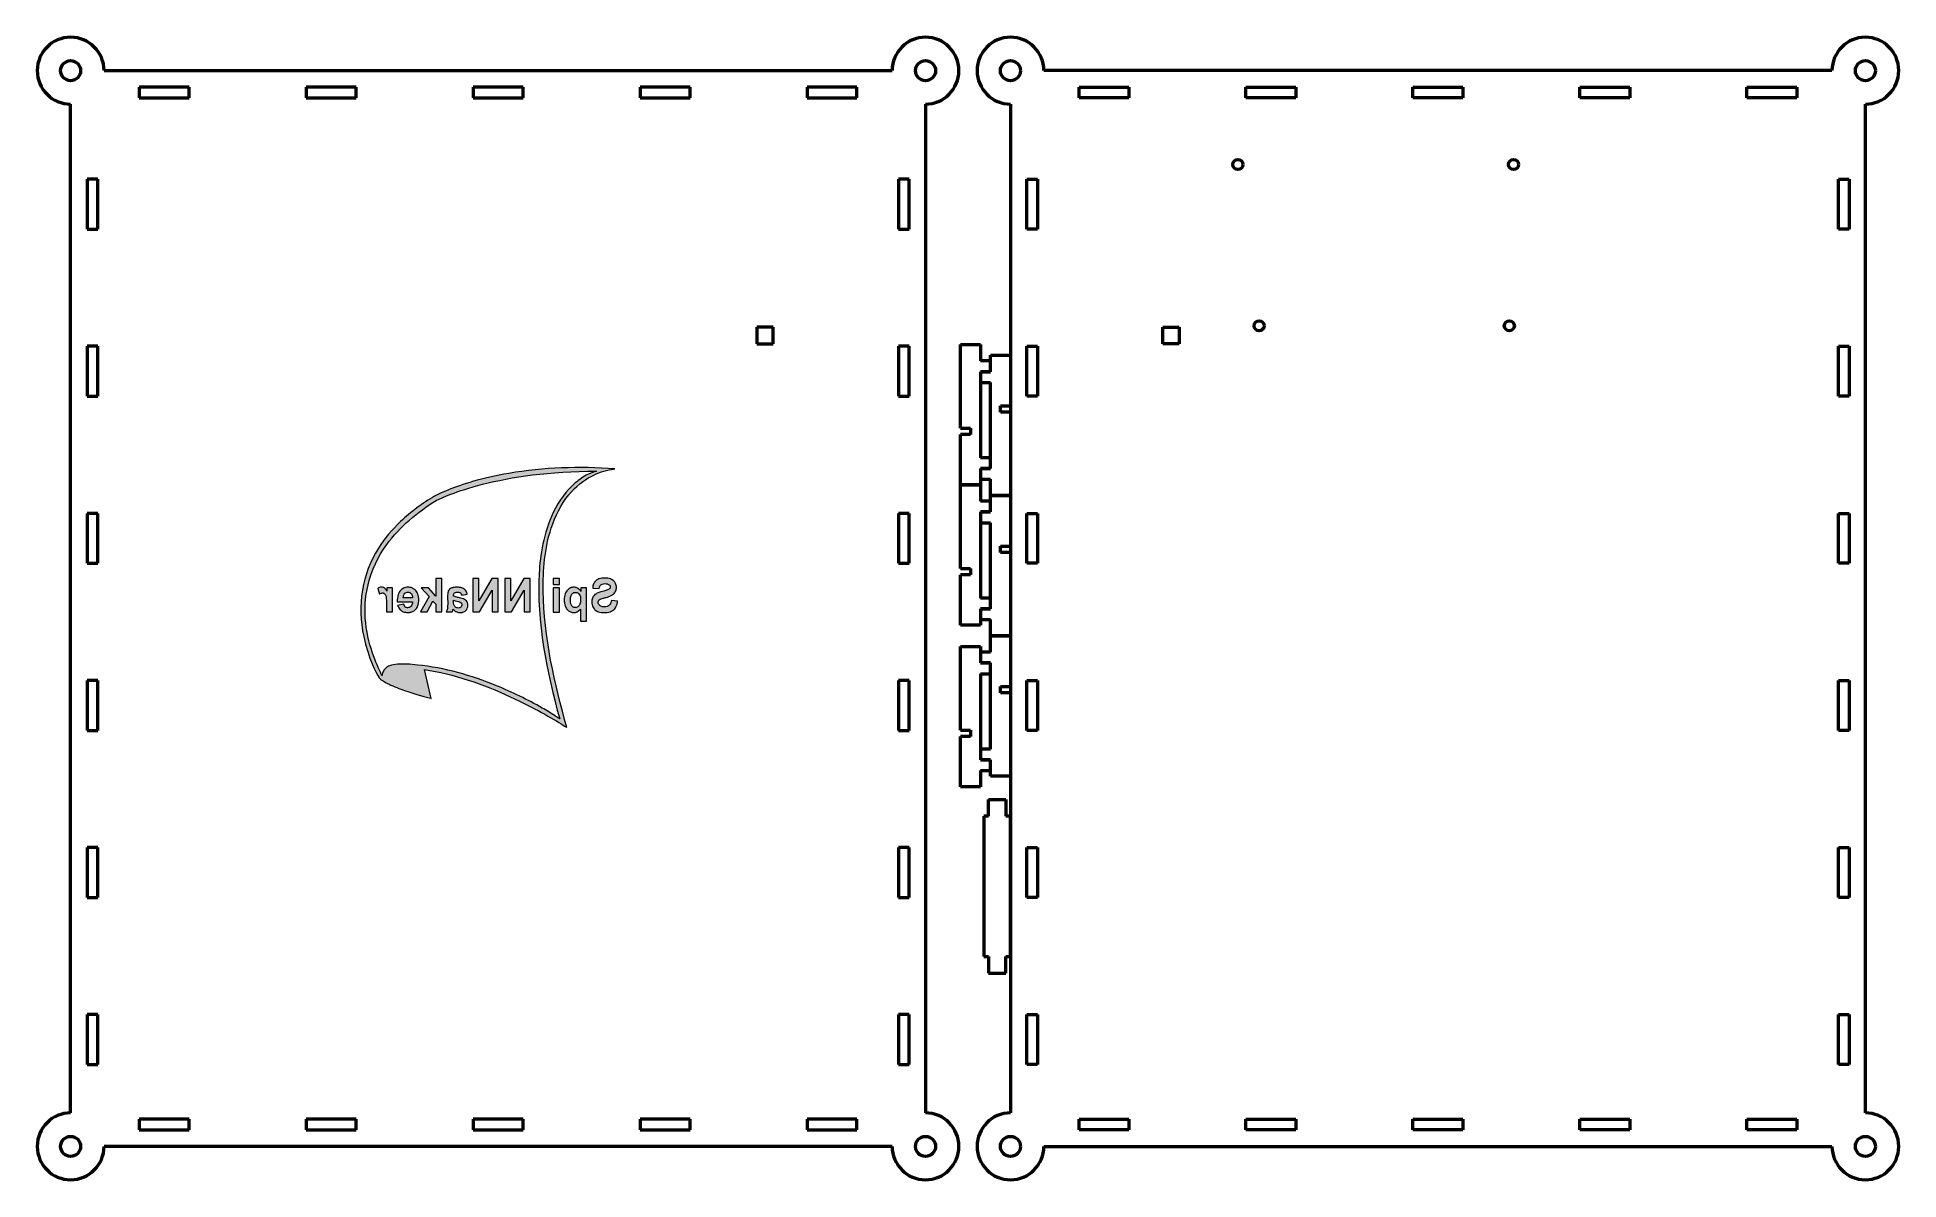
# Model space of a CAD drawing. Header units: millimetres. Extents: x 442 to 1000, y 321 to 663.
import ezdxf

# ---------------------------------------------------------------- set-up
doc = ezdxf.new("R2010")
doc.units = ezdxf.units.MM
doc.layers.add('2', color=5, linetype='Continuous', lineweight=5)
doc.layers.add('Visible (ANSI)', color=7, linetype='Continuous', lineweight=50)

msp = doc.modelspace()

# ---------------------------------------------------------------- hatches: boundary and pattern name
h = msp.add_hatch(color=256)
h.dxf.hatch_style = 1
edge = h.paths.add_edge_path()
edge.add_spline(control_points=[(561.36, 526.07), (557.72, 523.9), (554.25, 521.38), (548.64, 516.06), (546.38, 513.4), (542.11, 506.57), (540.49, 502.38), (538.98, 493.29), (539.17, 488.61), (541.48, 477.52), (544.05, 472.86), (544.69, 471.77), (544.72, 471.72), (544.73, 471.71), (544.73, 471.71), (544.73, 471.71)], knot_values=[-0.13659, -0.13659, -0.13659, -0.13659, -0.112789, -0.112789, -0.09317, -0.09317, -0.067542, -0.067542, -0.041313, -0.041313, -0.003658, -0.003658, -0.000051, -0.000051, 0, 0, 0, 0], degree=3, periodic=0)
edge.add_spline(control_points=[(544.73, 471.71), (545.03, 471.35), (545.47, 471.01), (546.49, 470.36), (547.13, 470.02), (549.18, 469.05), (550.88, 468.41), (555.7, 466.74), (559.03, 465.84), (560.26, 465.53), (560.29, 465.52), (560.32, 465.51), (560.33, 465.51), (560.33, 465.51)], knot_values=[-0.168501, -0.168501, -0.168501, -0.168501, -0.154405, -0.154405, -0.136787, -0.136787, -0.094654, -0.094654, -0.002259, -0.002259, -0.000244, -0.000244, 0, 0, 0, 0], degree=3, periodic=0)
edge.add_line((560.33, 465.51), (558.33, 474.12))
edge.add_spline(control_points=[(558.33, 474.12), (567.01, 472.93), (576.06, 469.68), (591, 462.81), (596.71, 459.48), (600.52, 457.1), (600.92, 456.84), (600.99, 456.79)], knot_values=[-0.27268, -0.27268, -0.27268, -0.27268, -0.141023, -0.141023, -0.02533, -0.02533, 0, 0, 0, 0], degree=3, periodic=0)
edge.add_spline(control_points=[(600.99, 456.79), (597.29, 469.57), (594.06, 484.25), (593.76, 503.85), (594.33, 510.48), (597.43, 520.06), (599.13, 523.5), (603.63, 528.97), (605.94, 530.75), (610.26, 533.05), (612.36, 533.74), (614.77, 534.14), (615.06, 534.18), (615.27, 534.21), (615.3, 534.21), (615.32, 534.22)], knot_values=[-0.969492, -0.969492, -0.969492, -0.969492, -0.544831, -0.544831, -0.34461, -0.34461, -0.223382, -0.223382, -0.118099, -0.118099, -0.025119, -0.025119, -0.005863, -0.005863, 0, 0, 0, 0], degree=3, periodic=0)
edge.add_spline(control_points=[(615.32, 534.22), (604.73, 534.99), (593.99, 534.66), (575.52, 531.5), (569.44, 529.53), (562.96, 526.94), (561.58, 526.2), (561.37, 526.08), (561.36, 526.07), (561.36, 526.07)], knot_values=[-0.023418, -0.023418, -0.023418, -0.023418, -0.013262, -0.013262, -0.005364, -0.005364, -0.00037, -0.00037, 0, 0, 0, 0], degree=3, periodic=0)
edge = h.paths.add_edge_path(flags=16)
edge.add_spline(control_points=[(561.87, 524.78), (563.11, 525.37), (567.73, 527.56), (584.3, 531.8), (595.68, 533.55), (609.86, 533.55)], knot_values=[-8.213246, -8.213246, -8.213246, -8.213246, -4.251882, -4.251882, 0, 0, 0, 0], degree=3, periodic=0)
edge.add_spline(control_points=[(609.86, 533.55), (608.98, 533.31), (607.93, 532.91), (605.44, 531.57), (604.19, 530.66), (600.88, 527.7), (598.68, 524.94), (593.95, 515.03), (592.97, 508.24), (591.82, 488.86), (594.98, 473), (598.81, 459.4)], knot_values=[-7.813662, -7.813662, -7.813662, -7.813662, -7.362062, -7.362062, -6.838134, -6.838134, -5.836987, -5.836987, -4.240718, -4.240718, 0, 0, 0, 0], degree=3, periodic=0)
edge.add_spline(control_points=[(598.81, 459.4), (598.81, 459.4), (598.81, 459.4), (598.81, 459.4), (598.81, 459.4), (598.81, 459.4), (598.81, 459.4), (598.81, 459.4), (598.81, 459.4), (598.8, 459.41), (598.79, 459.41), (598.77, 459.43), (598.74, 459.45), (598.64, 459.52), (598.54, 459.58), (598.13, 459.86), (597.77, 460.09), (596.19, 461.09), (594.87, 461.89), (589.27, 465.09), (584.57, 467.39), (572.39, 472.36), (564.31, 474.68), (556.22, 475.5)], knot_values=[-4.583555, -4.583555, -4.583555, -4.583555, -4.583532, -4.583532, -4.583483, -4.583483, -4.583314, -4.583314, -4.582691, -4.582691, -4.580349, -4.580349, -4.571446, -4.571446, -4.537619, -4.537619, -4.410781, -4.410781, -3.951614, -3.951614, -2.437631, -2.437631, 0, 0, 0, 0], degree=3, periodic=0)
edge.add_spline(control_points=[(556.22, 475.5), (554.07, 475.75), (551.99, 475.88), (549.4, 475.67), (548.58, 475.52), (547.47, 475.1), (547.08, 474.88), (546.43, 474.34), (546.19, 474.04), (545.8, 473.27), (545.69, 472.8), (545.64, 472.33)], knot_values=[-1.052054, -1.052054, -1.052054, -1.052054, -0.617613, -0.617613, -0.394447, -0.394447, -0.260851, -0.260851, -0.142703, -0.142703, 0, 0, 0, 0], degree=3, periodic=0)
edge.add_spline(control_points=[(545.64, 472.33), (544.47, 474.68), (541.54, 480.57), (540.33, 491.93), (540.53, 495.77), (542.47, 503.91), (544.4, 507.91), (550.95, 516.92), (556.23, 521.27), (561.87, 524.78)], knot_values=[-6.777427, -6.777427, -6.777427, -6.777427, -4.506531, -4.506531, -3.344391, -3.344391, -1.994034, -1.994034, 0, 0, 0, 0], degree=3, periodic=0)
h.paths.add_polyline_path([(561.7, 501.38), (563.52, 501.38), (563.52, 491.38), (561.7, 491.38), (561.7, 493.7), (560.86, 494.65), (559.13, 491.38), (557.16, 491.38), (559.68, 495.99), (557.33, 498.63), (559.57, 498.63), (561.7, 496.08)], flags=0)
edge = h.paths.add_edge_path(flags=0)
edge.add_spline(control_points=[(553.46, 498.79), (553.86, 498.79), (554.25, 498.72), (554.97, 498.43), (555.26, 498.23), (555.78, 497.73), (556.05, 497.39), (556.38, 496.62), (556.47, 496.31), (556.59, 495.66), (556.61, 495.3), (556.61, 494.95)], knot_values=[-0.469621, -0.469621, -0.469621, -0.469621, -0.348435, -0.348435, -0.238405, -0.238405, -0.132757, -0.132757, -0.070255, -0.070255, 0, 0, 0, 0], degree=3, periodic=0)
edge.add_spline(control_points=[(556.61, 494.95), (556.61, 494.49), (556.56, 494.02), (556.33, 493.18), (556.17, 492.8), (555.93, 492.46)], knot_values=[-0.263006, -0.263006, -0.263006, -0.263006, -0.12437, -0.12437, 0, 0, 0, 0], degree=3, periodic=0)
edge.add_spline(control_points=[(555.93, 492.46), (555.72, 492.16), (555.46, 491.9), (554.89, 491.54), (554.61, 491.42), (553.97, 491.26), (553.62, 491.22), (553.27, 491.22)], knot_values=[-0.307721, -0.307721, -0.307721, -0.307721, -0.197276, -0.197276, -0.104025, -0.104025, 0, 0, 0, 0], degree=3, periodic=0)
edge.add_spline(control_points=[(553.27, 491.22), (552.82, 491.22), (552.38, 491.29), (551.55, 491.62), (551.26, 491.85), (550.9, 492.22), (550.75, 492.42), (550.48, 492.86), (550.37, 493.11), (550.28, 493.37)], knot_values=[-0.528941, -0.528941, -0.528941, -0.528941, -0.394679, -0.394679, -0.26002, -0.26002, -0.135373, -0.135373, 0, 0, 0, 0], degree=3, periodic=0)
edge.add_line((550.28, 493.37), (552.1, 493.69))
edge.add_spline(control_points=[(552.1, 493.69), (552.16, 493.49), (552.24, 493.28), (552.42, 493.01), (552.51, 492.91), (552.74, 492.76), (552.83, 492.72), (553.04, 492.67), (553.15, 492.66), (553.26, 492.66)], knot_values=[-0.136998, -0.136998, -0.136998, -0.136998, -0.073277, -0.073277, -0.041274, -0.041274, -0.021319, -0.021319, 0, 0, 0, 0], degree=3, periodic=0)
edge.add_spline(control_points=[(553.26, 492.66), (553.44, 492.66), (553.62, 492.69), (553.95, 492.82), (554.09, 492.92), (554.41, 493.23), (554.51, 493.43), (554.69, 493.83), (554.74, 494.15), (554.74, 494.45)], knot_values=[-0.388045, -0.388045, -0.388045, -0.388045, -0.332451, -0.332451, -0.281222, -0.281222, -0.19801, -0.19801, 0, 0, 0, 0], degree=3, periodic=0)
edge.add_line((554.74, 494.45), (550.19, 494.45))
edge.add_spline(control_points=[(550.19, 494.45), (550.17, 495.16), (550.23, 495.92), (550.64, 497.21), (550.9, 497.56), (551.31, 498.04), (551.6, 498.28), (552.17, 498.57), (552.4, 498.65), (552.91, 498.77), (553.18, 498.79), (553.46, 498.79)], knot_values=[-1.127443, -1.127443, -1.127443, -1.127443, -0.91512, -0.91512, -0.722187, -0.722187, -0.41578, -0.41578, -0.215681, -0.215681, 0, 0, 0, 0], degree=3, periodic=0)
edge = h.paths.add_edge_path(flags=0)
edge.add_spline(control_points=[(565.25, 496), (565.25, 496.58), (565.28, 497.08), (565.42, 497.58), (565.49, 497.75), (565.77, 498.11), (565.94, 498.25), (566.4, 498.54), (566.66, 498.63), (567.31, 498.77), (567.75, 498.79), (568.14, 498.79)], knot_values=[-0.541554, -0.541554, -0.541554, -0.541554, -0.369474, -0.369474, -0.299374, -0.299374, -0.236608, -0.236608, -0.141836, -0.141836, 0, 0, 0, 0], degree=3, periodic=0)
edge.add_spline(control_points=[(568.14, 498.79), (568.61, 498.79), (569.11, 498.75), (569.89, 498.48), (570.12, 498.33), (570.5, 498), (570.66, 497.79), (570.94, 497.31), (571.05, 497.02), (571.12, 496.73)], knot_values=[-0.500291, -0.500291, -0.500291, -0.500291, -0.360779, -0.360779, -0.253632, -0.253632, -0.134522, -0.134522, 0, 0, 0, 0], degree=3, periodic=0)
edge.add_line((571.12, 496.73), (569.47, 496.42))
edge.add_spline(control_points=[(569.47, 496.42), (569.41, 496.6), (569.32, 496.8), (569.12, 497.07), (569.03, 497.13), (568.86, 497.23), (568.75, 497.27), (568.53, 497.32), (568.4, 497.33), (568.27, 497.33)], knot_values=[-0.214299, -0.214299, -0.214299, -0.214299, -0.156537, -0.156537, -0.112315, -0.112315, -0.06084, -0.06084, 0, 0, 0, 0], degree=3, periodic=0)
edge.add_spline(control_points=[(568.27, 497.33), (568.05, 497.33), (567.83, 497.31), (567.53, 497.23), (567.43, 497.19), (567.31, 497.11), (567.25, 497.06), (567.14, 496.89), (567.1, 496.79), (567.05, 496.57), (567.04, 496.44), (567.04, 496.31)], knot_values=[-0.14502, -0.14502, -0.14502, -0.14502, -0.07841, -0.07841, -0.042664, -0.042664, -0.029117, -0.029117, -0.016682, -0.016682, 0, 0, 0, 0], degree=3, periodic=0)
edge.add_line((567.04, 496.31), (567.04, 496.12))
edge.add_spline(control_points=[(567.04, 496.12), (567.23, 496.03), (567.49, 495.95), (568.07, 495.8), (568.46, 495.71), (568.81, 495.64)], knot_values=[-0.15382, -0.15382, -0.15382, -0.15382, -0.090361, -0.090361, 0, 0, 0, 0], degree=3, periodic=0)
edge.add_spline(control_points=[(568.81, 495.64), (569.3, 495.54), (569.91, 495.39), (570.54, 495.04), (570.73, 494.88), (571.01, 494.52), (571.13, 494.32), (571.28, 493.85), (571.31, 493.61), (571.31, 493.36)], knot_values=[-0.364694, -0.364694, -0.364694, -0.364694, -0.214302, -0.214302, -0.134441, -0.134441, -0.066391, -0.066391, 0, 0, 0, 0], degree=3, periodic=0)
edge.add_spline(control_points=[(571.31, 493.36), (571.31, 493.07), (571.27, 492.77), (571.05, 492.25), (570.91, 492.04), (570.6, 491.73), (570.39, 491.55), (569.75, 491.28), (569.39, 491.22), (569.03, 491.22)], knot_values=[-0.279183, -0.279183, -0.279183, -0.279183, -0.189547, -0.189547, -0.111166, -0.111166, -0.05674, -0.05674, 0, 0, 0, 0], degree=3, periodic=0)
edge.add_spline(control_points=[(569.03, 491.22), (568.66, 491.22), (568.31, 491.29), (567.66, 491.56), (567.29, 491.78), (566.89, 492.18)], knot_values=[-0.211513, -0.211513, -0.211513, -0.211513, -0.101583, -0.101583, 0, 0, 0, 0], degree=3, periodic=0)
edge.add_spline(control_points=[(566.83, 491.95), (566.8, 491.84), (566.77, 491.73), (566.71, 491.54), (566.68, 491.46), (566.66, 491.38)], knot_values=[-0.057034, -0.057034, -0.057034, -0.057034, -0.023683, -0.023683, 0, 0, 0, 0], degree=3, periodic=0)
edge.add_line((566.66, 491.38), (564.86, 491.38))
edge.add_spline(control_points=[(564.86, 491.38), (565, 491.69), (565.12, 492.02), (565.21, 492.51), (565.27, 492.87), (565.27, 493.76)], knot_values=[-0.148987, -0.148987, -0.148987, -0.148987, -0.047301, -0.047301, 0, 0, 0, 0], degree=3, periodic=0)
edge.add_line((565.27, 493.76), (565.25, 496))
h.paths.add_polyline_path([(572.85, 501.38), (574.62, 501.38), (574.62, 494.68), (578.52, 501.38), (580.38, 501.38), (580.38, 491.38), (578.61, 491.38), (578.61, 497.93), (574.77, 491.38), (572.85, 491.38)], flags=0)
edge = h.paths.add_edge_path(flags=0)
edge.add_spline(control_points=[(551.99, 495.63), (552, 495.93), (552.05, 496.24), (552.22, 496.65), (552.32, 496.82), (552.6, 497.09), (552.72, 497.18), (553.02, 497.3), (553.18, 497.33), (553.35, 497.33)], knot_values=[-0.308799, -0.308799, -0.308799, -0.308799, -0.166059, -0.166059, -0.096597, -0.096597, -0.049934, -0.049934, 0, 0, 0, 0], degree=3, periodic=0)
edge.add_spline(control_points=[(554.33, 496.87), (554.22, 497), (554.09, 497.12), (553.84, 497.24), (553.75, 497.27), (553.55, 497.32), (553.45, 497.33), (553.35, 497.33)], knot_values=[-0.112914, -0.112914, -0.112914, -0.112914, -0.060566, -0.060566, -0.030958, -0.030958, 0, 0, 0, 0], degree=3, periodic=0)
edge.add_spline(control_points=[(554.33, 496.87), (554.4, 496.79), (554.45, 496.71), (554.55, 496.53), (554.59, 496.43), (554.69, 496.11), (554.72, 495.86), (554.71, 495.63)], knot_values=[-0.132693, -0.132693, -0.132693, -0.132693, -0.102407, -0.102407, -0.070915, -0.070915, 0, 0, 0, 0], degree=3, periodic=0)
edge.add_line((554.71, 495.63), (551.99, 495.63))
edge = h.paths.add_edge_path(flags=0)
edge.add_line((548.78, 498.63), (548.78, 491.38))
edge.add_line((548.78, 491.38), (546.95, 491.38))
edge.add_line((546.95, 491.38), (546.95, 493.62))
edge.add_spline(control_points=[(546.95, 493.62), (546.95, 495.44), (546.84, 495.97), (546.66, 496.46), (546.59, 496.62), (546.46, 496.78), (546.37, 496.87), (546.16, 496.99), (546.08, 497.02), (545.91, 497.06), (545.82, 497.07), (545.73, 497.07)], knot_values=[-0.98128, -0.98128, -0.98128, -0.98128, -0.434432, -0.434432, -0.155859, -0.155859, -0.080167, -0.080167, -0.041243, -0.041243, 0, 0, 0, 0], degree=3, periodic=0)
edge.add_spline(control_points=[(545.73, 497.07), (545.59, 497.07), (545.46, 497.04), (545.17, 496.94), (545.01, 496.85), (544.87, 496.76)], knot_values=[-0.092733, -0.092733, -0.092733, -0.092733, -0.050847, -0.050847, 0, 0, 0, 0], degree=3, periodic=0)
edge.add_line((544.87, 496.76), (544.32, 498.43))
edge.add_spline(control_points=[(544.32, 498.43), (544.5, 498.54), (544.7, 498.64), (545.1, 498.76), (545.31, 498.79), (545.51, 498.79)], knot_values=[-0.127512, -0.127512, -0.127512, -0.127512, -0.062144, -0.062144, 0, 0, 0, 0], degree=3, periodic=0)
edge.add_spline(control_points=[(545.51, 498.79), (545.71, 498.79), (545.9, 498.76), (546.29, 498.59), (546.43, 498.47), (546.72, 498.18), (546.91, 497.89), (547.08, 497.6)], knot_values=[-0.294443, -0.294443, -0.294443, -0.294443, -0.236312, -0.236312, -0.165618, -0.165618, 0, 0, 0, 0], degree=3, periodic=0)
edge.add_line((547.08, 498.09), (547.08, 498.63))
edge.add_line((547.08, 498.63), (548.78, 498.63))
edge = h.paths.add_edge_path(flags=0)
edge.add_spline(control_points=[(569.13, 494.24), (569.07, 494.29), (568.98, 494.33), (568.4, 494.55), (567.57, 494.68), (567.04, 494.87)], knot_values=[-0.158267, -0.158267, -0.158267, -0.158267, -0.134382, -0.134382, 0, 0, 0, 0], degree=3, periodic=0)
edge.add_spline(control_points=[(568.48, 492.57), (568.62, 492.57), (568.76, 492.59), (569, 492.69), (569.1, 492.76), (569.24, 492.9), (569.34, 493.01), (569.44, 493.23), (569.46, 493.29), (569.49, 493.42), (569.49, 493.49), (569.49, 493.56)], knot_values=[-0.118119, -0.118119, -0.118119, -0.118119, -0.075875, -0.075875, -0.039025, -0.039025, -0.017273, -0.017273, -0.008782, -0.008782, 0, 0, 0, 0], degree=3, periodic=0)
edge.add_spline(control_points=[(567.54, 492.92), (567.68, 492.81), (567.83, 492.72), (568.15, 492.6), (568.31, 492.57), (568.48, 492.57)], knot_values=[-0.1023, -0.1023, -0.1023, -0.1023, -0.04933, -0.04933, 0, 0, 0, 0], degree=3, periodic=0)
edge.add_spline(control_points=[(567.11, 493.55), (567.14, 493.42), (567.2, 493.31), (567.34, 493.09), (567.44, 493), (567.54, 492.92)], knot_values=[-0.078592, -0.078592, -0.078592, -0.078592, -0.039987, -0.039987, 0, 0, 0, 0], degree=3, periodic=0)
edge.add_spline(control_points=[(567.04, 494.49), (567.04, 494.3), (567.04, 494.09), (567.06, 493.78), (567.08, 493.65), (567.11, 493.55)], knot_values=[-0.091918, -0.091918, -0.091918, -0.091918, -0.036641, -0.036641, 0, 0, 0, 0], degree=3, periodic=0)
h.paths.add_polyline_path([(582.43, 501.38), (584.2, 501.38), (584.2, 494.68), (588.1, 501.38), (589.96, 501.38), (589.96, 491.38), (588.19, 491.38), (588.19, 497.93), (584.35, 491.38), (582.43, 491.38)], flags=0)
h = msp.add_hatch(color=256)
h.dxf.hatch_style = 1
edge = h.paths.add_edge_path()
edge.add_line((548.78, 498.63), (547.08, 498.63))
edge.add_line((547.08, 498.63), (547.08, 497.6))
edge.add_spline(control_points=[(547.08, 497.6), (546.91, 497.89), (546.72, 498.18), (546.43, 498.47), (546.29, 498.59), (545.9, 498.76), (545.71, 498.79), (545.51, 498.79)], knot_values=[-0.294443, -0.294443, -0.294443, -0.294443, -0.128825, -0.128825, -0.058131, -0.058131, 0, 0, 0, 0], degree=3, periodic=0)
edge.add_spline(control_points=[(545.51, 498.79), (545.31, 498.79), (545.1, 498.76), (544.7, 498.64), (544.5, 498.54), (544.32, 498.43)], knot_values=[-0.127512, -0.127512, -0.127512, -0.127512, -0.065368, -0.065368, 0, 0, 0, 0], degree=3, periodic=0)
edge.add_line((544.32, 498.43), (544.87, 496.76))
edge.add_spline(control_points=[(544.87, 496.76), (545.01, 496.85), (545.17, 496.94), (545.46, 497.04), (545.59, 497.07), (545.73, 497.07)], knot_values=[-0.092733, -0.092733, -0.092733, -0.092733, -0.041886, -0.041886, 0, 0, 0, 0], degree=3, periodic=0)
edge.add_spline(control_points=[(545.73, 497.07), (545.82, 497.07), (545.91, 497.06), (546.08, 497.02), (546.16, 496.99), (546.37, 496.87), (546.46, 496.78), (546.59, 496.62), (546.66, 496.46), (546.84, 495.97), (546.95, 495.44), (546.95, 493.62)], knot_values=[-0.98128, -0.98128, -0.98128, -0.98128, -0.940037, -0.940037, -0.901113, -0.901113, -0.825421, -0.825421, -0.546848, -0.546848, 0, 0, 0, 0], degree=3, periodic=0)
edge.add_line((546.95, 493.62), (546.95, 491.38))
edge.add_line((546.95, 491.38), (548.78, 491.38))
edge.add_line((548.78, 491.38), (548.78, 498.63))
edge = h.paths.add_edge_path()
edge.add_spline(control_points=[(554.74, 494.45), (554.74, 494.15), (554.69, 493.83), (554.51, 493.43), (554.41, 493.23), (554.09, 492.92), (553.95, 492.82), (553.62, 492.69), (553.44, 492.66), (553.26, 492.66)], knot_values=[-0.388045, -0.388045, -0.388045, -0.388045, -0.190035, -0.190035, -0.106823, -0.106823, -0.055594, -0.055594, 0, 0, 0, 0], degree=3, periodic=0)
edge.add_spline(control_points=[(553.26, 492.66), (553.15, 492.66), (553.04, 492.67), (552.83, 492.72), (552.74, 492.76), (552.51, 492.91), (552.42, 493.01), (552.24, 493.28), (552.16, 493.49), (552.1, 493.69)], knot_values=[-0.136998, -0.136998, -0.136998, -0.136998, -0.115679, -0.115679, -0.095724, -0.095724, -0.063722, -0.063722, 0, 0, 0, 0], degree=3, periodic=0)
edge.add_line((552.1, 493.69), (550.28, 493.37))
edge.add_spline(control_points=[(550.28, 493.37), (550.37, 493.11), (550.48, 492.86), (550.75, 492.42), (550.9, 492.22), (551.26, 491.85), (551.55, 491.62), (552.38, 491.29), (552.82, 491.22), (553.27, 491.22)], knot_values=[-0.528941, -0.528941, -0.528941, -0.528941, -0.393568, -0.393568, -0.268922, -0.268922, -0.134263, -0.134263, 0, 0, 0, 0], degree=3, periodic=0)
edge.add_spline(control_points=[(553.27, 491.22), (553.62, 491.22), (553.97, 491.26), (554.61, 491.42), (554.89, 491.54), (555.46, 491.9), (555.72, 492.16), (555.93, 492.46)], knot_values=[-0.307721, -0.307721, -0.307721, -0.307721, -0.203696, -0.203696, -0.110445, -0.110445, 0, 0, 0, 0], degree=3, periodic=0)
edge.add_spline(control_points=[(555.93, 492.46), (556.17, 492.8), (556.33, 493.18), (556.56, 494.02), (556.61, 494.49), (556.61, 494.95)], knot_values=[-0.263006, -0.263006, -0.263006, -0.263006, -0.138636, -0.138636, 0, 0, 0, 0], degree=3, periodic=0)
edge.add_spline(control_points=[(556.61, 494.95), (556.61, 495.3), (556.59, 495.66), (556.47, 496.31), (556.38, 496.62), (556.05, 497.39), (555.78, 497.73), (555.26, 498.23), (554.97, 498.43), (554.25, 498.72), (553.86, 498.79), (553.46, 498.79)], knot_values=[-0.469621, -0.469621, -0.469621, -0.469621, -0.399366, -0.399366, -0.336864, -0.336864, -0.231215, -0.231215, -0.121186, -0.121186, 0, 0, 0, 0], degree=3, periodic=0)
edge.add_spline(control_points=[(553.46, 498.79), (553.18, 498.79), (552.91, 498.77), (552.4, 498.65), (552.17, 498.57), (551.6, 498.28), (551.31, 498.04), (550.9, 497.56), (550.64, 497.21), (550.23, 495.92), (550.17, 495.16), (550.19, 494.45)], knot_values=[-1.127443, -1.127443, -1.127443, -1.127443, -0.911762, -0.911762, -0.711663, -0.711663, -0.405256, -0.405256, -0.212323, -0.212323, 0, 0, 0, 0], degree=3, periodic=0)
edge.add_line((550.19, 494.45), (554.74, 494.45))
edge = h.paths.add_edge_path(flags=16)
edge.add_line((554.71, 495.63), (551.99, 495.63))
edge.add_spline(control_points=[(551.99, 495.63), (552, 495.93), (552.05, 496.24), (552.22, 496.65), (552.32, 496.82), (552.6, 497.09), (552.72, 497.18), (553.02, 497.3), (553.18, 497.33), (553.35, 497.33)], knot_values=[-0.308799, -0.308799, -0.308799, -0.308799, -0.166059, -0.166059, -0.096597, -0.096597, -0.049934, -0.049934, 0, 0, 0, 0], degree=3, periodic=0)
edge.add_spline(control_points=[(553.35, 497.33), (553.45, 497.33), (553.55, 497.32), (553.75, 497.27), (553.84, 497.24), (554.09, 497.12), (554.22, 497), (554.33, 496.87)], knot_values=[-0.112914, -0.112914, -0.112914, -0.112914, -0.081956, -0.081956, -0.052348, -0.052348, 0, 0, 0, 0], degree=3, periodic=0)
edge.add_spline(control_points=[(554.33, 496.87), (554.4, 496.79), (554.45, 496.71), (554.55, 496.53), (554.59, 496.43), (554.69, 496.11), (554.72, 495.86), (554.71, 495.63)], knot_values=[-0.132693, -0.132693, -0.132693, -0.132693, -0.102407, -0.102407, -0.070915, -0.070915, 0, 0, 0, 0], degree=3, periodic=0)
h.paths.add_polyline_path([(559.57, 498.63), (557.33, 498.63), (559.68, 495.99), (557.16, 491.38), (559.13, 491.38), (560.86, 494.65), (561.7, 493.7), (561.7, 491.38), (563.52, 491.38), (563.52, 501.38), (561.7, 501.38), (561.7, 496.08)])
edge = h.paths.add_edge_path()
edge.add_spline(control_points=[(565.27, 493.76), (565.27, 492.87), (565.21, 492.51), (565.12, 492.02), (565, 491.69), (564.86, 491.38)], knot_values=[-0.148987, -0.148987, -0.148987, -0.148987, -0.101686, -0.101686, 0, 0, 0, 0], degree=3, periodic=0)
edge.add_line((564.86, 491.38), (566.66, 491.38))
edge.add_spline(control_points=[(566.66, 491.38), (566.68, 491.46), (566.71, 491.54), (566.77, 491.73), (566.8, 491.84), (566.83, 491.95)], knot_values=[-0.057034, -0.057034, -0.057034, -0.057034, -0.033351, -0.033351, 0, 0, 0, 0], degree=3, periodic=0)
edge.add_spline(control_points=[(566.83, 491.95), (566.84, 491.99), (566.86, 492.05), (566.88, 492.11), (566.89, 492.15), (566.89, 492.18)], knot_values=[-0.02228, -0.02228, -0.02228, -0.02228, -0.007356, -0.007356, 0, 0, 0, 0], degree=3, periodic=0)
edge.add_spline(control_points=[(566.89, 492.18), (567.29, 491.78), (567.66, 491.56), (568.31, 491.29), (568.66, 491.22), (569.03, 491.22)], knot_values=[-0.211513, -0.211513, -0.211513, -0.211513, -0.109929, -0.109929, 0, 0, 0, 0], degree=3, periodic=0)
edge.add_spline(control_points=[(569.03, 491.22), (569.39, 491.22), (569.75, 491.28), (570.39, 491.55), (570.6, 491.73), (570.91, 492.04), (571.05, 492.25), (571.27, 492.77), (571.31, 493.07), (571.31, 493.36)], knot_values=[-0.279183, -0.279183, -0.279183, -0.279183, -0.222443, -0.222443, -0.168016, -0.168016, -0.089635, -0.089635, 0, 0, 0, 0], degree=3, periodic=0)
edge.add_spline(control_points=[(571.31, 493.36), (571.31, 493.61), (571.28, 493.85), (571.13, 494.32), (571.01, 494.52), (570.73, 494.88), (570.54, 495.04), (569.91, 495.39), (569.3, 495.54), (568.81, 495.64)], knot_values=[-0.364694, -0.364694, -0.364694, -0.364694, -0.298303, -0.298303, -0.230254, -0.230254, -0.150393, -0.150393, 0, 0, 0, 0], degree=3, periodic=0)
edge.add_spline(control_points=[(568.81, 495.64), (568.46, 495.71), (568.07, 495.8), (567.49, 495.95), (567.23, 496.03), (567.04, 496.12)], knot_values=[-0.15382, -0.15382, -0.15382, -0.15382, -0.06346, -0.06346, 0, 0, 0, 0], degree=3, periodic=0)
edge.add_line((567.04, 496.12), (567.04, 496.31))
edge.add_spline(control_points=[(567.04, 496.31), (567.04, 496.44), (567.05, 496.57), (567.1, 496.79), (567.14, 496.89), (567.25, 497.06), (567.31, 497.11), (567.43, 497.19), (567.53, 497.23), (567.83, 497.31), (568.05, 497.33), (568.27, 497.33)], knot_values=[-0.14502, -0.14502, -0.14502, -0.14502, -0.128338, -0.128338, -0.115903, -0.115903, -0.102357, -0.102357, -0.06661, -0.06661, 0, 0, 0, 0], degree=3, periodic=0)
edge.add_spline(control_points=[(568.27, 497.33), (568.4, 497.33), (568.53, 497.32), (568.75, 497.27), (568.86, 497.23), (569.03, 497.13), (569.12, 497.07), (569.32, 496.8), (569.41, 496.6), (569.47, 496.42)], knot_values=[-0.214299, -0.214299, -0.214299, -0.214299, -0.153459, -0.153459, -0.101985, -0.101985, -0.057763, -0.057763, 0, 0, 0, 0], degree=3, periodic=0)
edge.add_line((569.47, 496.42), (571.12, 496.73))
edge.add_spline(control_points=[(571.12, 496.73), (571.05, 497.02), (570.94, 497.31), (570.66, 497.79), (570.5, 498), (570.12, 498.33), (569.89, 498.48), (569.11, 498.75), (568.61, 498.79), (568.14, 498.79)], knot_values=[-0.500291, -0.500291, -0.500291, -0.500291, -0.365769, -0.365769, -0.246659, -0.246659, -0.139512, -0.139512, 0, 0, 0, 0], degree=3, periodic=0)
edge.add_spline(control_points=[(568.14, 498.79), (567.75, 498.79), (567.31, 498.77), (566.66, 498.63), (566.4, 498.54), (565.94, 498.25), (565.77, 498.11), (565.49, 497.75), (565.42, 497.58), (565.28, 497.08), (565.25, 496.58), (565.25, 496)], knot_values=[-0.541554, -0.541554, -0.541554, -0.541554, -0.399718, -0.399718, -0.304946, -0.304946, -0.24218, -0.24218, -0.17208, -0.17208, 0, 0, 0, 0], degree=3, periodic=0)
edge.add_line((565.25, 496), (565.27, 493.76))
edge = h.paths.add_edge_path(flags=16)
edge.add_spline(control_points=[(567.04, 494.87), (567.57, 494.68), (568.4, 494.55), (568.98, 494.33), (569.07, 494.29), (569.13, 494.24)], knot_values=[-0.158267, -0.158267, -0.158267, -0.158267, -0.023885, -0.023885, 0, 0, 0, 0], degree=3, periodic=0)
edge.add_spline(control_points=[(569.13, 494.24), (569.2, 494.19), (569.26, 494.14), (569.36, 494.01), (569.4, 493.95), (569.47, 493.78), (569.49, 493.67), (569.49, 493.56)], knot_values=[-0.080349, -0.080349, -0.080349, -0.080349, -0.055456, -0.055456, -0.032402, -0.032402, 0, 0, 0, 0], degree=3, periodic=0)
edge.add_spline(control_points=[(569.49, 493.56), (569.49, 493.49), (569.49, 493.42), (569.46, 493.29), (569.44, 493.23), (569.34, 493.01), (569.24, 492.9), (569.1, 492.76), (569, 492.69), (568.76, 492.59), (568.62, 492.57), (568.48, 492.57)], knot_values=[-0.118119, -0.118119, -0.118119, -0.118119, -0.109337, -0.109337, -0.100846, -0.100846, -0.079093, -0.079093, -0.042243, -0.042243, 0, 0, 0, 0], degree=3, periodic=0)
edge.add_spline(control_points=[(568.48, 492.57), (568.31, 492.57), (568.15, 492.6), (567.83, 492.72), (567.68, 492.81), (567.54, 492.92)], knot_values=[-0.1023, -0.1023, -0.1023, -0.1023, -0.05297, -0.05297, 0, 0, 0, 0], degree=3, periodic=0)
edge.add_spline(control_points=[(567.54, 492.92), (567.44, 493), (567.34, 493.09), (567.2, 493.31), (567.14, 493.42), (567.11, 493.55)], knot_values=[-0.078592, -0.078592, -0.078592, -0.078592, -0.038605, -0.038605, 0, 0, 0, 0], degree=3, periodic=0)
edge.add_spline(control_points=[(567.11, 493.55), (567.08, 493.65), (567.06, 493.78), (567.04, 494.09), (567.04, 494.3), (567.04, 494.49)], knot_values=[-0.091918, -0.091918, -0.091918, -0.091918, -0.055277, -0.055277, 0, 0, 0, 0], degree=3, periodic=0)
edge.add_line((567.04, 494.49), (567.04, 494.87))
h.paths.add_polyline_path([(574.62, 494.68), (574.62, 501.38), (572.85, 501.38), (572.85, 491.38), (574.77, 491.38), (578.61, 497.93), (578.61, 491.38), (580.38, 491.38), (580.38, 501.38), (578.52, 501.38)])
h.paths.add_polyline_path([(588.19, 497.93), (588.19, 491.38), (589.96, 491.38), (589.96, 501.38), (588.1, 501.38), (584.2, 494.68), (584.2, 501.38), (582.43, 501.38), (582.43, 491.38), (584.35, 491.38)])
h.paths.add_polyline_path([(596.9, 491.37), (598.72, 491.37), (598.72, 498.61), (596.9, 498.61)])
edge = h.paths.add_edge_path()
edge.add_spline(control_points=[(600.16, 495.03), (600.16, 494.66), (600.19, 494.28), (600.32, 493.59), (600.41, 493.27), (600.75, 492.49), (601.02, 492.17), (601.51, 491.7), (601.78, 491.52), (602.38, 491.26), (602.71, 491.21), (603.04, 491.21)], knot_values=[-0.445692, -0.445692, -0.445692, -0.445692, -0.3701, -0.3701, -0.303782, -0.303782, -0.198166, -0.198166, -0.100574, -0.100574, 0, 0, 0, 0], degree=3, periodic=0)
edge.add_spline(control_points=[(603.04, 491.21), (603.23, 491.21), (603.41, 491.22), (603.8, 491.31), (603.96, 491.38), (604.43, 491.63), (604.76, 491.93), (605.06, 492.27)], knot_values=[-0.2189, -0.2189, -0.2189, -0.2189, -0.179607, -0.179607, -0.133727, -0.133727, 0, 0, 0, 0], degree=3, periodic=0)
edge.add_line((605.06, 492.27), (605.06, 488.61))
edge.add_line((605.06, 488.61), (606.88, 488.61))
edge.add_line((606.88, 488.61), (606.88, 498.61))
edge.add_line((606.88, 498.61), (605.18, 498.61))
edge.add_line((605.18, 498.61), (605.18, 497.55))
edge.add_spline(control_points=[(605.18, 497.55), (605.04, 497.78), (604.87, 497.98), (604.52, 498.29), (604.28, 498.46), (603.68, 498.72), (603.36, 498.77), (603.04, 498.77)], knot_values=[-0.331078, -0.331078, -0.331078, -0.331078, -0.197034, -0.197034, -0.097616, -0.097616, 0, 0, 0, 0], degree=3, periodic=0)
edge.add_spline(control_points=[(603.04, 498.77), (602.86, 498.77), (602.68, 498.76), (602.33, 498.69), (602.17, 498.64), (601.67, 498.42), (601.39, 498.2), (600.83, 497.62), (600.61, 497.27), (600.24, 496.28), (600.16, 495.65), (600.16, 495.03)], knot_values=[-0.53109, -0.53109, -0.53109, -0.53109, -0.477206, -0.477206, -0.424996, -0.424996, -0.315818, -0.315818, -0.184576, -0.184576, 0, 0, 0, 0], degree=3, periodic=0)
edge = h.paths.add_edge_path(flags=16)
edge.add_spline(control_points=[(602.02, 495.02), (602.02, 495.26), (602.03, 495.52), (602.11, 495.96), (602.16, 496.16), (602.36, 496.63), (602.51, 496.78), (602.74, 497), (602.87, 497.1), (603.18, 497.23), (603.35, 497.26), (603.52, 497.26)], knot_values=[-0.217516, -0.217516, -0.217516, -0.217516, -0.179328, -0.179328, -0.147669, -0.147669, -0.101417, -0.101417, -0.051798, -0.051798, 0, 0, 0, 0], degree=3, periodic=0)
edge.add_spline(control_points=[(603.52, 497.26), (603.63, 497.26), (603.74, 497.25), (603.94, 497.2), (604.03, 497.17), (604.3, 497.05), (604.45, 496.93), (604.7, 496.65), (604.83, 496.47), (605.04, 495.85), (605.08, 495.47), (605.08, 495.12)], knot_values=[-0.392212, -0.392212, -0.392212, -0.392212, -0.340268, -0.340268, -0.290357, -0.290357, -0.195427, -0.195427, -0.107347, -0.107347, 0, 0, 0, 0], degree=3, periodic=0)
edge.add_spline(control_points=[(605.08, 495.12), (605.08, 494.85), (605.06, 494.58), (604.98, 494.1), (604.93, 493.88), (604.72, 493.42), (604.58, 493.25), (604.31, 492.99), (604.17, 492.9), (603.84, 492.76), (603.67, 492.73), (603.49, 492.73)], knot_values=[-0.266845, -0.266845, -0.266845, -0.266845, -0.211096, -0.211096, -0.165161, -0.165161, -0.105559, -0.105559, -0.053473, -0.053473, 0, 0, 0, 0], degree=3, periodic=0)
edge.add_spline(control_points=[(603.49, 492.73), (603.39, 492.73), (603.28, 492.74), (603.08, 492.79), (602.99, 492.82), (602.73, 492.96), (602.59, 493.08), (602.39, 493.33), (602.26, 493.5), (602.05, 494.17), (602.02, 494.6), (602.02, 495.02)], knot_values=[-0.593225, -0.593225, -0.593225, -0.593225, -0.499125, -0.499125, -0.408012, -0.408012, -0.238792, -0.238792, -0.126292, -0.126292, 0, 0, 0, 0], degree=3, periodic=0)
edge = h.paths.add_edge_path()
edge.add_spline(control_points=[(608.43, 494.28), (608.43, 494.04), (608.45, 493.8), (608.56, 493.34), (608.65, 493.11), (608.98, 492.45), (609.25, 492.18), (609.71, 491.76), (610.06, 491.58), (610.97, 491.26), (611.62, 491.19), (612.23, 491.19)], knot_values=[-0.374212, -0.374212, -0.374212, -0.374212, -0.353309, -0.353309, -0.332355, -0.332355, -0.288265, -0.288265, -0.18413, -0.18413, 0, 0, 0, 0], degree=3, periodic=0)
edge.add_spline(control_points=[(612.23, 491.19), (612.79, 491.19), (613.37, 491.25), (614.26, 491.56), (614.6, 491.74), (615.14, 492.19), (615.43, 492.49), (615.94, 493.46), (616.08, 494.05), (616.15, 494.63)], knot_values=[-0.778265, -0.778265, -0.778265, -0.778265, -0.511086, -0.511086, -0.32869, -0.32869, -0.175918, -0.175918, 0, 0, 0, 0], degree=3, periodic=0)
edge.add_line((616.15, 494.63), (614.28, 494.82))
edge.add_spline(control_points=[(614.28, 494.82), (614.23, 494.52), (614.15, 494.21), (613.92, 493.74), (613.8, 493.55), (613.53, 493.3), (613.36, 493.16), (612.81, 492.94), (612.51, 492.9), (612.21, 492.9)], knot_values=[-0.48188, -0.48188, -0.48188, -0.48188, -0.303498, -0.303498, -0.176996, -0.176996, -0.089978, -0.089978, 0, 0, 0, 0], degree=3, periodic=0)
edge.add_spline(control_points=[(612.21, 492.9), (612.02, 492.9), (611.83, 492.91), (611.48, 492.97), (611.32, 493.02), (611.07, 493.13), (610.88, 493.23), (610.59, 493.54), (610.5, 493.67), (610.38, 493.96), (610.35, 494.12), (610.35, 494.28)], knot_values=[-0.420035, -0.420035, -0.420035, -0.420035, -0.289283, -0.289283, -0.177118, -0.177118, -0.095667, -0.095667, -0.047871, -0.047871, 0, 0, 0, 0], degree=3, periodic=0)
edge.add_spline(control_points=[(610.35, 494.28), (610.35, 494.36), (610.35, 494.44), (610.39, 494.6), (610.41, 494.67), (610.52, 494.87), (610.61, 494.96), (610.82, 495.14), (611.02, 495.24), (611.23, 495.31)], knot_values=[-0.122718, -0.122718, -0.122718, -0.122718, -0.10791, -0.10791, -0.09405, -0.09405, -0.066907, -0.066907, 0, 0, 0, 0], degree=3, periodic=0)
edge.add_spline(control_points=[(611.23, 495.31), (611.37, 495.37), (611.6, 495.43), (612.1, 495.57), (612.46, 495.67), (612.77, 495.75)], knot_values=[-0.152073, -0.152073, -0.152073, -0.152073, -0.095431, -0.095431, 0, 0, 0, 0], degree=3, periodic=0)
edge.add_spline(control_points=[(612.77, 495.75), (613.25, 495.87), (613.78, 496.04), (614.47, 496.39), (614.72, 496.55), (614.93, 496.74)], knot_values=[-0.233679, -0.233679, -0.233679, -0.233679, -0.083702, -0.083702, 0, 0, 0, 0], degree=3, periodic=0)
edge.add_spline(control_points=[(614.93, 496.74), (615.07, 496.88), (615.21, 497.03), (615.43, 497.35), (615.53, 497.51), (615.74, 498.03), (615.8, 498.38), (615.8, 498.74)], knot_values=[-0.226967, -0.226967, -0.226967, -0.226967, -0.166643, -0.166643, -0.109071, -0.109071, 0, 0, 0, 0], degree=3, periodic=0)
edge.add_spline(control_points=[(615.8, 498.74), (615.8, 498.94), (615.78, 499.14), (615.7, 499.53), (615.63, 499.71), (615.43, 500.13), (615.26, 500.41), (614.73, 500.92), (614.41, 501.12), (613.5, 501.46), (612.91, 501.53), (612.34, 501.53)], knot_values=[-0.600712, -0.600712, -0.600712, -0.600712, -0.508197, -0.508197, -0.416357, -0.416357, -0.291293, -0.291293, -0.17184, -0.17184, 0, 0, 0, 0], degree=3, periodic=0)
edge.add_spline(control_points=[(612.34, 501.53), (611.74, 501.53), (611.12, 501.47), (610.07, 501.07), (609.78, 500.83), (609.34, 500.42), (609.13, 500.12), (608.8, 499.38), (608.71, 498.95), (608.7, 498.51)], knot_values=[-0.388428, -0.388428, -0.388428, -0.388428, -0.312057, -0.312057, -0.243523, -0.243523, -0.132236, -0.132236, 0, 0, 0, 0], degree=3, periodic=0)
edge.add_line((608.7, 498.51), (610.62, 498.42))
edge.add_spline(control_points=[(610.62, 498.42), (610.66, 498.67), (610.73, 498.93), (610.92, 499.28), (611.01, 499.41), (611.21, 499.58), (611.34, 499.68), (611.81, 499.84), (612.09, 499.86), (612.36, 499.86)], knot_values=[-0.384313, -0.384313, -0.384313, -0.384313, -0.235363, -0.235363, -0.146852, -0.146852, -0.080383, -0.080383, 0, 0, 0, 0], degree=3, periodic=0)
edge.add_spline(control_points=[(612.36, 499.86), (612.62, 499.86), (612.9, 499.84), (613.34, 499.7), (613.51, 499.62), (613.66, 499.51)], knot_values=[-0.137315, -0.137315, -0.137315, -0.137315, -0.05769, -0.05769, 0, 0, 0, 0], degree=3, periodic=0)
edge.add_spline(control_points=[(613.66, 499.51), (613.72, 499.46), (613.77, 499.42), (613.85, 499.31), (613.88, 499.25), (613.95, 499.09), (613.97, 498.99), (613.97, 498.88)], knot_values=[-0.072695, -0.072695, -0.072695, -0.072695, -0.051877, -0.051877, -0.032063, -0.032063, 0, 0, 0, 0], degree=3, periodic=0)
edge.add_spline(control_points=[(613.97, 498.88), (613.97, 498.82), (613.96, 498.77), (613.94, 498.66), (613.92, 498.6), (613.85, 498.45), (613.77, 498.35), (613.68, 498.27)], knot_values=[-0.069655, -0.069655, -0.069655, -0.069655, -0.052523, -0.052523, -0.035747, -0.035747, 0, 0, 0, 0], degree=3, periodic=0)
edge.add_spline(control_points=[(613.68, 498.27), (613.56, 498.16), (613.35, 498.06), (612.79, 497.84), (612.41, 497.73), (611.65, 497.53), (610.69, 497.3), (609.78, 496.86), (609.45, 496.67), (608.97, 496.15), (608.78, 495.89), (608.48, 495.14), (608.43, 494.7), (608.43, 494.28)], knot_values=[-1.836194, -1.836194, -1.836194, -1.836194, -1.483174, -1.483174, -1.02207, -1.02207, -0.432878, -0.432878, -0.241771, -0.241771, -0.127776, -0.127776, 0, 0, 0, 0], degree=3, periodic=0)
h.paths.add_polyline_path([(598.72, 499.59), (598.72, 501.37), (596.9, 501.37), (596.9, 499.59)])

# ---------------------------------------------------------------- linework, layer by layer
at = {"layer": '2'}
for p, q in [((544.32, 498.43), (544.87, 496.76)), ((548.78, 498.63), (547.08, 498.63)), ((547.08, 498.63), (547.08, 497.6)), ((548.78, 491.38), (548.78, 498.63)), ((559.57, 498.63), (557.33, 498.63)), ((557.33, 498.63), (559.68, 495.99)), ((561.7, 496.08), (559.57, 498.63)), ((563.52, 501.38), (561.7, 501.38)), ((561.7, 501.38), (561.7, 496.08)), ((563.52, 491.38), (563.52, 501.38)), ((567.04, 496.12), (567.04, 496.31)), ((569.47, 496.42), (571.12, 496.73)), ((574.62, 501.38), (572.85, 501.38)), ((572.85, 501.38), (572.85, 491.38)), ((578.52, 501.38), (574.62, 494.68)), ((574.62, 494.68), (574.62, 501.38)), ((574.77, 491.38), (578.61, 497.93)), ((580.38, 501.38), (578.52, 501.38)), ((578.61, 497.93), (578.61, 491.38)), ((580.38, 491.38), (580.38, 501.38)), ((584.2, 501.38), (582.43, 501.38)), ((582.43, 501.38), (582.43, 491.38)), ((588.1, 501.38), (584.2, 494.68)), ((584.2, 494.68), (584.2, 501.38)), ((584.35, 491.38), (588.19, 497.93)), ((589.96, 501.38), (588.1, 501.38)), ((588.19, 497.93), (588.19, 491.38)), ((589.96, 491.38), (589.96, 501.38)), ((598.72, 501.37), (596.9, 501.37)), ((596.9, 501.37), (596.9, 499.59)), ((596.9, 499.59), (598.72, 499.59)), ((598.72, 498.61), (596.9, 498.61)), ((596.9, 498.61), (596.9, 491.37)), ((598.72, 499.59), (598.72, 501.37)), ((598.72, 491.37), (598.72, 498.61)), ((606.88, 498.61), (605.18, 498.61)), ((605.18, 498.61), (605.18, 497.55)), ((606.88, 488.61), (606.88, 498.61)), ((608.7, 498.51), (610.62, 498.42)), ((546.95, 493.62), (546.95, 491.38)), ((546.95, 491.38), (548.78, 491.38)), ((550.19, 494.45), (554.74, 494.45)), ((552.1, 493.69), (550.28, 493.37)), ((554.71, 495.63), (551.99, 495.63)), ((559.68, 495.99), (557.16, 491.38)), ((557.16, 491.38), (559.13, 491.38)), ((559.13, 491.38), (560.86, 494.65)), ((560.86, 494.65), (561.7, 493.7)), ((561.7, 493.7), (561.7, 491.38)), ((561.7, 491.38), (563.52, 491.38)), ((564.86, 491.38), (566.66, 491.38)), ((565.25, 496), (565.27, 493.76)), ((567.04, 494.49), (567.04, 494.87)), ((572.85, 491.38), (574.77, 491.38)), ((578.61, 491.38), (580.38, 491.38)), ((582.43, 491.38), (584.35, 491.38)), ((588.19, 491.38), (589.96, 491.38)), ((596.9, 491.37), (598.72, 491.37)), ((605.06, 492.27), (605.06, 488.61)), ((616.15, 494.63), (614.28, 494.82)), ((605.06, 488.61), (606.88, 488.61)), ((560.33, 465.51), (558.33, 474.12))]:
    msp.add_line(p, q, dxfattribs=at)
for points, knots in [([(615.32, 534.22), (604.73, 534.99), (593.99, 534.66), (575.52, 531.5), (569.44, 529.53), (562.96, 526.94), (561.58, 526.2), (561.37, 526.08), (561.36, 526.07), (561.36, 526.07)], [-0.02341753, -0.02341753, -0.02341753, -0.02341753, -0.01326164, -0.01326164, -0.00536375, -0.00536375, -0.00036972, -0.00036972, 0, 0, 0, 0]), ([(561.87, 524.78), (563.11, 525.37), (567.73, 527.56), (584.3, 531.8), (595.68, 533.55), (609.86, 533.55)], [-8.213246, -8.213246, -8.213246, -8.213246, -4.251882, -4.251882, 0, 0, 0, 0]), ([(609.86, 533.55), (608.98, 533.31), (607.93, 532.91), (605.44, 531.57), (604.19, 530.66), (600.88, 527.7), (598.68, 524.94), (593.95, 515.03), (592.97, 508.24), (591.82, 488.86), (594.98, 473), (598.81, 459.4)], [-7.813662, -7.813662, -7.813662, -7.813662, -7.362062, -7.362062, -6.838134, -6.838134, -5.836987, -5.836987, -4.240718, -4.240718, 0, 0, 0, 0]), ([(600.99, 456.79), (597.29, 469.57), (594.06, 484.25), (593.76, 503.85), (594.33, 510.48), (597.43, 520.06), (599.13, 523.5), (603.63, 528.97), (605.94, 530.75), (610.26, 533.05), (612.36, 533.74), (614.77, 534.14), (615.06, 534.18), (615.27, 534.21), (615.3, 534.21), (615.32, 534.22)], [-0.969492, -0.969492, -0.969492, -0.969492, -0.544831, -0.544831, -0.3446097, -0.3446097, -0.2233818, -0.2233818, -0.118099, -0.118099, -0.0251185, -0.0251185, -0.0058633, -0.0058633, 0, 0, 0, 0]), ([(561.36, 526.07), (557.72, 523.9), (554.25, 521.38), (548.64, 516.06), (546.38, 513.4), (542.11, 506.57), (540.49, 502.38), (538.98, 493.29), (539.17, 488.61), (541.48, 477.52), (544.05, 472.86), (544.69, 471.77), (544.72, 471.72), (544.73, 471.71), (544.73, 471.71), (544.73, 471.71)], [-0.1365898, -0.1365898, -0.1365898, -0.1365898, -0.1127887, -0.1127887, -0.0931695, -0.0931695, -0.0675417, -0.0675417, -0.0413134, -0.0413134, -0.003658, -0.003658, -0.0000515, -0.0000515, 0, 0, 0, 0]), ([(545.64, 472.33), (544.47, 474.68), (541.54, 480.57), (540.33, 491.93), (540.53, 495.77), (542.47, 503.91), (544.4, 507.91), (550.95, 516.92), (556.23, 521.27), (561.87, 524.78)], [-6.777427, -6.777427, -6.777427, -6.777427, -4.506531, -4.506531, -3.344391, -3.344391, -1.994034, -1.994034, 0, 0, 0, 0]), ([(545.51, 498.79), (545.31, 498.79), (545.1, 498.76), (544.7, 498.64), (544.5, 498.54), (544.32, 498.43)], [-0.1275122, -0.1275122, -0.1275122, -0.1275122, -0.0653679, -0.0653679, 0, 0, 0, 0]), ([(544.87, 496.76), (545.01, 496.85), (545.17, 496.94), (545.46, 497.04), (545.59, 497.07), (545.73, 497.07)], [-0.09273315, -0.09273315, -0.09273315, -0.09273315, -0.04188612, -0.04188612, 0, 0, 0, 0]), ([(547.08, 497.6), (546.91, 497.89), (546.72, 498.18), (546.43, 498.47), (546.29, 498.59), (545.9, 498.76), (545.71, 498.79), (545.51, 498.79)], [-0.2944429, -0.2944429, -0.2944429, -0.2944429, -0.1288245, -0.1288245, -0.0581311, -0.0581311, 0, 0, 0, 0]), ([(545.73, 497.07), (545.82, 497.07), (545.91, 497.06), (546.08, 497.02), (546.16, 496.99), (546.37, 496.87), (546.46, 496.78), (546.59, 496.62), (546.66, 496.46), (546.84, 495.97), (546.95, 495.44), (546.95, 493.62)], [-0.9812798, -0.9812798, -0.9812798, -0.9812798, -0.9400369, -0.9400369, -0.9011129, -0.9011129, -0.8254209, -0.8254209, -0.5468477, -0.5468477, 0, 0, 0, 0]), ([(553.46, 498.79), (553.18, 498.79), (552.91, 498.77), (552.4, 498.65), (552.17, 498.57), (551.6, 498.28), (551.31, 498.04), (550.9, 497.56), (550.64, 497.21), (550.23, 495.92), (550.17, 495.16), (550.19, 494.45)], [-1.127443, -1.127443, -1.127443, -1.127443, -0.911762, -0.911762, -0.711663, -0.711663, -0.405256, -0.405256, -0.212323, -0.212323, 0, 0, 0, 0]), ([(551.99, 495.63), (552, 495.93), (552.05, 496.24), (552.22, 496.65), (552.32, 496.82), (552.6, 497.09), (552.72, 497.18), (553.02, 497.3), (553.18, 497.33), (553.35, 497.33)], [-0.3087989, -0.3087989, -0.3087989, -0.3087989, -0.1660591, -0.1660591, -0.0965967, -0.0965967, -0.0499342, -0.0499342, 0, 0, 0, 0]), ([(553.35, 497.33), (553.45, 497.33), (553.55, 497.32), (553.75, 497.27), (553.84, 497.24), (554.09, 497.12), (554.22, 497), (554.33, 496.87)], [-0.112914, -0.112914, -0.112914, -0.112914, -0.0819563, -0.0819563, -0.0523478, -0.0523478, 0, 0, 0, 0]), ([(556.61, 494.95), (556.61, 495.3), (556.59, 495.66), (556.47, 496.31), (556.38, 496.62), (556.05, 497.39), (555.78, 497.73), (555.26, 498.23), (554.97, 498.43), (554.25, 498.72), (553.86, 498.79), (553.46, 498.79)], [-0.4696206, -0.4696206, -0.4696206, -0.4696206, -0.3993656, -0.3993656, -0.3368638, -0.3368638, -0.2312154, -0.2312154, -0.1211856, -0.1211856, 0, 0, 0, 0]), ([(554.33, 496.87), (554.4, 496.79), (554.45, 496.71), (554.55, 496.53), (554.59, 496.43), (554.69, 496.11), (554.72, 495.86), (554.71, 495.63)], [-0.1326927, -0.1326927, -0.1326927, -0.1326927, -0.1024073, -0.1024073, -0.0709149, -0.0709149, 0, 0, 0, 0]), ([(568.14, 498.79), (567.75, 498.79), (567.31, 498.77), (566.66, 498.63), (566.4, 498.54), (565.94, 498.25), (565.77, 498.11), (565.49, 497.75), (565.42, 497.58), (565.28, 497.08), (565.25, 496.58), (565.25, 496)], [-0.5415542, -0.5415542, -0.5415542, -0.5415542, -0.3997178, -0.3997178, -0.304946, -0.304946, -0.2421802, -0.2421802, -0.1720804, -0.1720804, 0, 0, 0, 0]), ([(567.04, 496.31), (567.04, 496.44), (567.05, 496.57), (567.1, 496.79), (567.14, 496.89), (567.25, 497.06), (567.31, 497.11), (567.43, 497.19), (567.53, 497.23), (567.83, 497.31), (568.05, 497.33), (568.27, 497.33)], [-0.1450202, -0.1450202, -0.1450202, -0.1450202, -0.1283383, -0.1283383, -0.1159032, -0.1159032, -0.1023566, -0.1023566, -0.0666104, -0.0666104, 0, 0, 0, 0]), ([(568.81, 495.64), (568.46, 495.71), (568.07, 495.8), (567.49, 495.95), (567.23, 496.03), (567.04, 496.12)], [-0.1538205, -0.1538205, -0.1538205, -0.1538205, -0.0634599, -0.0634599, 0, 0, 0, 0]), ([(571.12, 496.73), (571.05, 497.02), (570.94, 497.31), (570.66, 497.79), (570.5, 498), (570.12, 498.33), (569.89, 498.48), (569.11, 498.75), (568.61, 498.79), (568.14, 498.79)], [-0.5002905, -0.5002905, -0.5002905, -0.5002905, -0.3657688, -0.3657688, -0.2466586, -0.2466586, -0.1395116, -0.1395116, 0, 0, 0, 0]), ([(568.27, 497.33), (568.4, 497.33), (568.53, 497.32), (568.75, 497.27), (568.86, 497.23), (569.03, 497.13), (569.12, 497.07), (569.32, 496.8), (569.41, 496.6), (569.47, 496.42)], [-0.2142995, -0.2142995, -0.2142995, -0.2142995, -0.1534592, -0.1534592, -0.1019849, -0.1019849, -0.0577626, -0.0577626, 0, 0, 0, 0]), ([(603.04, 498.77), (602.86, 498.77), (602.68, 498.76), (602.33, 498.69), (602.17, 498.64), (601.67, 498.42), (601.39, 498.2), (600.83, 497.62), (600.61, 497.27), (600.24, 496.28), (600.16, 495.65), (600.16, 495.03)], [-0.53109, -0.53109, -0.53109, -0.53109, -0.4772061, -0.4772061, -0.4249958, -0.4249958, -0.3158183, -0.3158183, -0.1845757, -0.1845757, 0, 0, 0, 0]), ([(602.02, 495.02), (602.02, 495.26), (602.03, 495.52), (602.11, 495.96), (602.16, 496.16), (602.36, 496.63), (602.51, 496.78), (602.74, 497), (602.87, 497.1), (603.18, 497.23), (603.35, 497.26), (603.52, 497.26)], [-0.2175164, -0.2175164, -0.2175164, -0.2175164, -0.1793277, -0.1793277, -0.1476694, -0.1476694, -0.1014174, -0.1014174, -0.0517981, -0.0517981, 0, 0, 0, 0]), ([(605.18, 497.55), (605.04, 497.78), (604.87, 497.98), (604.52, 498.29), (604.28, 498.46), (603.68, 498.72), (603.36, 498.77), (603.04, 498.77)], [-0.3310779, -0.3310779, -0.3310779, -0.3310779, -0.1970342, -0.1970342, -0.0976157, -0.0976157, 0, 0, 0, 0]), ([(603.52, 497.26), (603.63, 497.26), (603.74, 497.25), (603.94, 497.2), (604.03, 497.17), (604.3, 497.05), (604.45, 496.93), (604.7, 496.65), (604.83, 496.47), (605.04, 495.85), (605.08, 495.47), (605.08, 495.12)], [-0.3922116, -0.3922116, -0.3922116, -0.3922116, -0.3402679, -0.3402679, -0.2903572, -0.2903572, -0.1954271, -0.1954271, -0.1073466, -0.1073466, 0, 0, 0, 0]), ([(613.68, 498.27), (613.56, 498.16), (613.35, 498.06), (612.79, 497.84), (612.41, 497.73), (611.65, 497.53), (610.69, 497.3), (609.78, 496.86), (609.45, 496.67), (608.97, 496.15), (608.78, 495.89), (608.48, 495.14), (608.43, 494.7), (608.43, 494.28)], [-1.836194, -1.836194, -1.836194, -1.836194, -1.483174, -1.483174, -1.02207, -1.02207, -0.432878, -0.432878, -0.241771, -0.241771, -0.127776, -0.127776, 0, 0, 0, 0]), ([(612.34, 501.53), (611.74, 501.53), (611.12, 501.47), (610.07, 501.07), (609.78, 500.83), (609.34, 500.42), (609.13, 500.12), (608.8, 499.38), (608.71, 498.95), (608.7, 498.51)], [-0.3884284, -0.3884284, -0.3884284, -0.3884284, -0.3120569, -0.3120569, -0.2435227, -0.2435227, -0.1322359, -0.1322359, 0, 0, 0, 0]), ([(610.62, 498.42), (610.66, 498.67), (610.73, 498.93), (610.92, 499.28), (611.01, 499.41), (611.21, 499.58), (611.34, 499.68), (611.81, 499.84), (612.09, 499.86), (612.36, 499.86)], [-0.3843126, -0.3843126, -0.3843126, -0.3843126, -0.2353633, -0.2353633, -0.1468517, -0.1468517, -0.0803828, -0.0803828, 0, 0, 0, 0]), ([(615.8, 498.74), (615.8, 498.94), (615.78, 499.14), (615.7, 499.53), (615.63, 499.71), (615.43, 500.13), (615.26, 500.41), (614.73, 500.92), (614.41, 501.12), (613.5, 501.46), (612.91, 501.53), (612.34, 501.53)], [-0.6007116, -0.6007116, -0.6007116, -0.6007116, -0.5081971, -0.5081971, -0.4163571, -0.4163571, -0.2912931, -0.2912931, -0.1718399, -0.1718399, 0, 0, 0, 0]), ([(612.36, 499.86), (612.62, 499.86), (612.9, 499.84), (613.34, 499.7), (613.51, 499.62), (613.66, 499.51)], [-0.1373148, -0.1373148, -0.1373148, -0.1373148, -0.0576901, -0.0576901, 0, 0, 0, 0]), ([(612.77, 495.75), (613.25, 495.87), (613.78, 496.04), (614.47, 496.39), (614.72, 496.55), (614.93, 496.74)], [-0.233679, -0.233679, -0.233679, -0.233679, -0.0837024, -0.0837024, 0, 0, 0, 0]), ([(613.66, 499.51), (613.72, 499.46), (613.77, 499.42), (613.85, 499.31), (613.88, 499.25), (613.95, 499.09), (613.97, 498.99), (613.97, 498.88)], [-0.0726948, -0.0726948, -0.0726948, -0.0726948, -0.05187721, -0.05187721, -0.0320628, -0.0320628, 0, 0, 0, 0]), ([(613.97, 498.88), (613.97, 498.82), (613.96, 498.77), (613.94, 498.66), (613.92, 498.6), (613.85, 498.45), (613.77, 498.35), (613.68, 498.27)], [-0.06965485, -0.06965485, -0.06965485, -0.06965485, -0.05252274, -0.05252274, -0.03574744, -0.03574744, 0, 0, 0, 0]), ([(614.93, 496.74), (615.07, 496.88), (615.21, 497.03), (615.43, 497.35), (615.53, 497.51), (615.74, 498.03), (615.8, 498.38), (615.8, 498.74)], [-0.2269672, -0.2269672, -0.2269672, -0.2269672, -0.1666433, -0.1666433, -0.1090713, -0.1090713, 0, 0, 0, 0]), ([(550.28, 493.37), (550.37, 493.11), (550.48, 492.86), (550.75, 492.42), (550.9, 492.22), (551.26, 491.85), (551.55, 491.62), (552.38, 491.29), (552.82, 491.22), (553.27, 491.22)], [-0.5289414, -0.5289414, -0.5289414, -0.5289414, -0.3935682, -0.3935682, -0.2689216, -0.2689216, -0.1342626, -0.1342626, 0, 0, 0, 0]), ([(553.26, 492.66), (553.15, 492.66), (553.04, 492.67), (552.83, 492.72), (552.74, 492.76), (552.51, 492.91), (552.42, 493.01), (552.24, 493.28), (552.16, 493.49), (552.1, 493.69)], [-0.1369984, -0.1369984, -0.1369984, -0.1369984, -0.115679, -0.115679, -0.0957243, -0.0957243, -0.0637217, -0.0637217, 0, 0, 0, 0]), ([(554.74, 494.45), (554.74, 494.15), (554.69, 493.83), (554.51, 493.43), (554.41, 493.23), (554.09, 492.92), (553.95, 492.82), (553.62, 492.69), (553.44, 492.66), (553.26, 492.66)], [-0.3880451, -0.3880451, -0.3880451, -0.3880451, -0.1900347, -0.1900347, -0.1068231, -0.1068231, -0.0555938, -0.0555938, 0, 0, 0, 0]), ([(553.27, 491.22), (553.62, 491.22), (553.97, 491.26), (554.61, 491.42), (554.89, 491.54), (555.46, 491.9), (555.72, 492.16), (555.93, 492.46)], [-0.3077208, -0.3077208, -0.3077208, -0.3077208, -0.2036959, -0.2036959, -0.1104446, -0.1104446, 0, 0, 0, 0]), ([(555.93, 492.46), (556.17, 492.8), (556.33, 493.18), (556.56, 494.02), (556.61, 494.49), (556.61, 494.95)], [-0.2630056, -0.2630056, -0.2630056, -0.2630056, -0.1386359, -0.1386359, 0, 0, 0, 0]), ([(565.27, 493.76), (565.27, 492.87), (565.21, 492.51), (565.12, 492.02), (565, 491.69), (564.86, 491.38)], [-0.1489871, -0.1489871, -0.1489871, -0.1489871, -0.1016863, -0.1016863, 0, 0, 0, 0]), ([(566.66, 491.38), (566.68, 491.46), (566.71, 491.54), (566.77, 491.73), (566.8, 491.84), (566.83, 491.95)], [-0.05703392, -0.05703392, -0.05703392, -0.05703392, -0.03335098, -0.03335098, 0, 0, 0, 0]), ([(566.83, 491.95), (566.84, 491.99), (566.86, 492.05), (566.88, 492.11), (566.89, 492.15), (566.89, 492.18)], [-0.02228021, -0.02228021, -0.02228021, -0.02228021, -0.00735575, -0.00735575, 0, 0, 0, 0]), ([(566.89, 492.18), (567.29, 491.78), (567.66, 491.56), (568.31, 491.29), (568.66, 491.22), (569.03, 491.22)], [-0.2115127, -0.2115127, -0.2115127, -0.2115127, -0.1099293, -0.1099293, 0, 0, 0, 0]), ([(567.04, 494.87), (567.57, 494.68), (568.4, 494.55), (568.98, 494.33), (569.07, 494.29), (569.13, 494.24)], [-0.1582675, -0.1582675, -0.1582675, -0.1582675, -0.0238853, -0.0238853, 0, 0, 0, 0]), ([(567.11, 493.55), (567.08, 493.65), (567.06, 493.78), (567.04, 494.09), (567.04, 494.3), (567.04, 494.49)], [-0.09191768, -0.09191768, -0.09191768, -0.09191768, -0.05527653, -0.05527653, 0, 0, 0, 0]), ([(567.54, 492.92), (567.44, 493), (567.34, 493.09), (567.2, 493.31), (567.14, 493.42), (567.11, 493.55)], [-0.07859202, -0.07859202, -0.07859202, -0.07859202, -0.03860514, -0.03860514, 0, 0, 0, 0]), ([(568.48, 492.57), (568.31, 492.57), (568.15, 492.6), (567.83, 492.72), (567.68, 492.81), (567.54, 492.92)], [-0.1023, -0.1023, -0.1023, -0.1023, -0.0529697, -0.0529697, 0, 0, 0, 0]), ([(569.49, 493.56), (569.49, 493.49), (569.49, 493.42), (569.46, 493.29), (569.44, 493.23), (569.34, 493.01), (569.24, 492.9), (569.1, 492.76), (569, 492.69), (568.76, 492.59), (568.62, 492.57), (568.48, 492.57)], [-0.1181186, -0.1181186, -0.1181186, -0.1181186, -0.1093365, -0.1093365, -0.1008459, -0.1008459, -0.0790933, -0.0790933, -0.0422432, -0.0422432, 0, 0, 0, 0]), ([(571.31, 493.36), (571.31, 493.61), (571.28, 493.85), (571.13, 494.32), (571.01, 494.52), (570.73, 494.88), (570.54, 495.04), (569.91, 495.39), (569.3, 495.54), (568.81, 495.64)], [-0.3646945, -0.3646945, -0.3646945, -0.3646945, -0.2983031, -0.2983031, -0.2302535, -0.2302535, -0.1503928, -0.1503928, 0, 0, 0, 0]), ([(569.03, 491.22), (569.39, 491.22), (569.75, 491.28), (570.39, 491.55), (570.6, 491.73), (570.91, 492.04), (571.05, 492.25), (571.27, 492.77), (571.31, 493.07), (571.31, 493.36)], [-0.2791828, -0.2791828, -0.2791828, -0.2791828, -0.2224428, -0.2224428, -0.1680164, -0.1680164, -0.0896353, -0.0896353, 0, 0, 0, 0]), ([(569.13, 494.24), (569.2, 494.19), (569.26, 494.14), (569.36, 494.01), (569.4, 493.95), (569.47, 493.78), (569.49, 493.67), (569.49, 493.56)], [-0.08034946, -0.08034946, -0.08034946, -0.08034946, -0.05545591, -0.05545591, -0.03240229, -0.03240229, 0, 0, 0, 0]), ([(600.16, 495.03), (600.16, 494.66), (600.19, 494.28), (600.32, 493.59), (600.41, 493.27), (600.75, 492.49), (601.02, 492.17), (601.51, 491.7), (601.78, 491.52), (602.38, 491.26), (602.71, 491.21), (603.04, 491.21)], [-0.4456919, -0.4456919, -0.4456919, -0.4456919, -0.3700999, -0.3700999, -0.3037823, -0.3037823, -0.1981662, -0.1981662, -0.1005737, -0.1005737, 0, 0, 0, 0]), ([(603.49, 492.73), (603.39, 492.73), (603.28, 492.74), (603.08, 492.79), (602.99, 492.82), (602.73, 492.96), (602.59, 493.08), (602.39, 493.33), (602.26, 493.5), (602.05, 494.17), (602.02, 494.6), (602.02, 495.02)], [-0.5932249, -0.5932249, -0.5932249, -0.5932249, -0.4991253, -0.4991253, -0.4080118, -0.4080118, -0.2387917, -0.2387917, -0.1262924, -0.1262924, 0, 0, 0, 0]), ([(603.04, 491.21), (603.23, 491.21), (603.41, 491.22), (603.8, 491.31), (603.96, 491.38), (604.43, 491.63), (604.76, 491.93), (605.06, 492.27)], [-0.2189003, -0.2189003, -0.2189003, -0.2189003, -0.1796069, -0.1796069, -0.1337274, -0.1337274, 0, 0, 0, 0]), ([(605.08, 495.12), (605.08, 494.85), (605.06, 494.58), (604.98, 494.1), (604.93, 493.88), (604.72, 493.42), (604.58, 493.25), (604.31, 492.99), (604.17, 492.9), (603.84, 492.76), (603.67, 492.73), (603.49, 492.73)], [-0.2668445, -0.2668445, -0.2668445, -0.2668445, -0.2110959, -0.2110959, -0.1651607, -0.1651607, -0.105559, -0.105559, -0.0534733, -0.0534733, 0, 0, 0, 0]), ([(608.43, 494.28), (608.43, 494.04), (608.45, 493.8), (608.56, 493.34), (608.65, 493.11), (608.98, 492.45), (609.25, 492.18), (609.71, 491.76), (610.06, 491.58), (610.97, 491.26), (611.62, 491.19), (612.23, 491.19)], [-0.3742125, -0.3742125, -0.3742125, -0.3742125, -0.3533092, -0.3533092, -0.3323554, -0.3323554, -0.2882651, -0.2882651, -0.1841298, -0.1841298, 0, 0, 0, 0]), ([(610.35, 494.28), (610.35, 494.36), (610.35, 494.44), (610.39, 494.6), (610.41, 494.67), (610.52, 494.87), (610.61, 494.96), (610.82, 495.14), (611.02, 495.24), (611.23, 495.31)], [-0.1227183, -0.1227183, -0.1227183, -0.1227183, -0.1079105, -0.1079105, -0.0940502, -0.0940502, -0.066907, -0.066907, 0, 0, 0, 0]), ([(612.21, 492.9), (612.02, 492.9), (611.83, 492.91), (611.48, 492.97), (611.32, 493.02), (611.07, 493.13), (610.88, 493.23), (610.59, 493.54), (610.5, 493.67), (610.38, 493.96), (610.35, 494.12), (610.35, 494.28)], [-0.420035, -0.420035, -0.420035, -0.420035, -0.2892833, -0.2892833, -0.1771181, -0.1771181, -0.0956667, -0.0956667, -0.0478712, -0.0478712, 0, 0, 0, 0]), ([(611.23, 495.31), (611.37, 495.37), (611.6, 495.43), (612.1, 495.57), (612.46, 495.67), (612.77, 495.75)], [-0.152073, -0.152073, -0.152073, -0.152073, -0.0954312, -0.0954312, 0, 0, 0, 0]), ([(614.28, 494.82), (614.23, 494.52), (614.15, 494.21), (613.92, 493.74), (613.8, 493.55), (613.53, 493.3), (613.36, 493.16), (612.81, 492.94), (612.51, 492.9), (612.21, 492.9)], [-0.4818804, -0.4818804, -0.4818804, -0.4818804, -0.3034985, -0.3034985, -0.1769957, -0.1769957, -0.0899776, -0.0899776, 0, 0, 0, 0]), ([(612.23, 491.19), (612.79, 491.19), (613.37, 491.25), (614.26, 491.56), (614.6, 491.74), (615.14, 492.19), (615.43, 492.49), (615.94, 493.46), (616.08, 494.05), (616.15, 494.63)], [-0.7782647, -0.7782647, -0.7782647, -0.7782647, -0.5110864, -0.5110864, -0.3286902, -0.3286902, -0.175918, -0.175918, 0, 0, 0, 0]), ([(556.22, 475.5), (554.07, 475.75), (551.99, 475.88), (549.4, 475.67), (548.58, 475.52), (547.47, 475.1), (547.08, 474.88), (546.43, 474.34), (546.19, 474.04), (545.8, 473.27), (545.69, 472.8), (545.64, 472.33)], [-1.052054, -1.052054, -1.052054, -1.052054, -0.617613, -0.617613, -0.394447, -0.394447, -0.260851, -0.260851, -0.142703, -0.142703, 0, 0, 0, 0]), ([(598.81, 459.4), (598.81, 459.4), (598.81, 459.4), (598.81, 459.4), (598.81, 459.4), (598.81, 459.4), (598.81, 459.4), (598.81, 459.4), (598.81, 459.4), (598.8, 459.41), (598.79, 459.41), (598.77, 459.43), (598.74, 459.45), (598.64, 459.52), (598.54, 459.58), (598.13, 459.86), (597.77, 460.09), (596.19, 461.09), (594.87, 461.89), (589.27, 465.09), (584.57, 467.39), (572.39, 472.36), (564.31, 474.68), (556.22, 475.5)], [-4.583555, -4.583555, -4.583555, -4.583555, -4.583532, -4.583532, -4.583483, -4.583483, -4.583314, -4.583314, -4.582691, -4.582691, -4.580349, -4.580349, -4.571446, -4.571446, -4.537619, -4.537619, -4.410781, -4.410781, -3.951614, -3.951614, -2.437631, -2.437631, 0, 0, 0, 0]), ([(558.33, 474.12), (567.01, 472.93), (576.06, 469.68), (591, 462.81), (596.71, 459.48), (600.52, 457.1), (600.92, 456.84), (600.99, 456.79)], [-0.2726798, -0.2726798, -0.2726798, -0.2726798, -0.1410233, -0.1410233, -0.0253296, -0.0253296, 0, 0, 0, 0]), ([(544.73, 471.71), (545.03, 471.35), (545.47, 471.01), (546.49, 470.36), (547.13, 470.02), (549.18, 469.05), (550.88, 468.41), (555.7, 466.74), (559.03, 465.84), (560.26, 465.53), (560.29, 465.52), (560.32, 465.51), (560.33, 465.51), (560.33, 465.51)], [-0.1685011, -0.1685011, -0.1685011, -0.1685011, -0.1544049, -0.1544049, -0.1367867, -0.1367867, -0.0946537, -0.0946537, -0.0022594, -0.0022594, -0.0002441, -0.0002441, 0, 0, 0, 0])]:
    msp.add_open_spline(points, degree=3, knots=knots, dxfattribs=at)
at = {"layer": 'Visible (ANSI)', "color": 1}
for p, q in [((462.37, 653.42), (698.37, 653.42)), ((979.8, 653.42), (743.8, 653.42)), ((487.84, 648.52), (472.89, 648.52)), ((472.89, 648.52), (472.89, 645.32)), ((487.84, 645.32), (487.84, 648.52)), ((537.84, 648.52), (522.89, 648.52)), ((522.89, 648.52), (522.89, 645.32)), ((537.84, 645.32), (537.84, 648.52)), ((587.84, 648.52), (572.89, 648.52)), ((572.89, 648.52), (572.89, 645.32)), ((587.84, 645.32), (587.84, 648.52)), ((637.84, 648.52), (622.89, 648.52)), ((622.89, 648.52), (622.89, 645.32)), ((637.84, 645.32), (637.84, 648.52)), ((687.84, 648.52), (672.89, 648.52)), ((672.89, 648.52), (672.89, 645.32)), ((687.84, 645.32), (687.84, 648.52)), ((754.32, 645.32), (754.32, 648.52)), ((754.32, 648.52), (769.27, 648.52)), ((769.27, 648.52), (769.27, 645.32)), ((804.32, 645.32), (804.32, 648.52)), ((804.32, 648.52), (819.27, 648.52)), ((819.27, 648.52), (819.27, 645.32)), ((854.32, 648.52), (869.27, 648.52)), ((854.32, 645.32), (854.32, 648.52)), ((869.27, 648.52), (869.27, 645.32)), ((904.32, 645.32), (904.32, 648.52)), ((904.32, 648.52), (919.27, 648.52)), ((919.27, 648.52), (919.27, 645.32)), ((954.32, 645.32), (954.32, 648.52)), ((954.32, 648.52), (969.27, 648.52)), ((969.27, 648.52), (969.27, 645.32)), ((452.37, 341.42), (452.37, 643.42)), ((472.89, 645.32), (487.84, 645.32)), ((522.89, 645.32), (537.84, 645.32)), ((572.89, 645.32), (587.84, 645.32)), ((622.89, 645.32), (637.84, 645.32)), ((672.89, 645.32), (687.84, 645.32)), ((708.37, 643.42), (708.37, 341.42)), ((733.8, 643.42), (733.8, 341.42)), ((769.27, 645.32), (754.32, 645.32)), ((819.27, 645.32), (804.32, 645.32)), ((869.27, 645.32), (854.32, 645.32)), ((919.27, 645.32), (904.32, 645.32)), ((969.27, 645.32), (954.32, 645.32)), ((989.8, 341.42), (989.8, 643.42)), ((457.27, 620.9), (457.27, 605.95)), ((460.47, 620.9), (457.27, 620.9)), ((460.47, 605.95), (460.47, 620.9)), ((703.47, 620.9), (700.27, 620.9)), ((700.27, 620.9), (700.27, 605.95)), ((703.47, 605.95), (703.47, 620.9)), ((738.7, 620.9), (741.9, 620.9)), ((738.7, 605.95), (738.7, 620.9)), ((741.9, 620.9), (741.9, 605.95)), ((981.7, 605.95), (981.7, 620.9)), ((981.7, 620.9), (984.9, 620.9)), ((984.9, 620.9), (984.9, 605.95)), ((457.27, 605.95), (460.47, 605.95)), ((700.27, 605.95), (703.47, 605.95)), ((741.9, 605.95), (738.7, 605.95)), ((984.9, 605.95), (981.7, 605.95)), ((662.69, 576.62), (657.84, 576.62)), ((657.84, 576.62), (657.84, 571.67)), ((662.69, 571.67), (662.69, 576.62)), ((779.47, 576.62), (784.32, 576.62)), ((779.47, 571.67), (779.47, 576.62)), ((784.32, 576.62), (784.32, 571.67)), ((457.27, 570.9), (457.27, 555.95)), ((460.47, 570.9), (457.27, 570.9)), ((460.47, 555.95), (460.47, 570.9)), ((657.84, 571.67), (662.69, 571.67)), ((703.47, 570.9), (700.27, 570.9)), ((700.27, 570.9), (700.27, 555.95)), ((703.47, 555.95), (703.47, 570.9)), ((718.8, 546.41), (718.8, 571.41)), ((718.8, 571.41), (724.8, 571.41)), ((724.8, 571.41), (724.8, 566.51)), ((738.7, 570.9), (741.9, 570.9)), ((738.7, 555.95), (738.7, 570.9)), ((741.9, 570.9), (741.9, 555.95)), ((784.32, 571.67), (779.47, 571.67)), ((981.7, 555.95), (981.7, 570.9)), ((981.7, 570.9), (984.9, 570.9)), ((984.9, 570.9), (984.9, 555.95)), ((727.8, 566.51), (724.8, 566.51)), ((724.8, 563.31), (724.8, 560.11)), ((727.8, 563.31), (724.8, 563.31)), ((724.8, 563.31), (727.8, 563.31)), ((724.8, 563.31), (724.8, 537.51)), ((727.8, 563.31), (727.8, 568.21)), ((727.8, 568.21), (733.8, 568.21)), ((727.8, 563.31), (727.8, 566.51)), ((733.8, 568.21), (733.8, 553.11)), ((724.8, 560.11), (727.8, 560.11)), ((727.8, 534.31), (727.8, 560.11)), ((457.27, 555.95), (460.47, 555.95)), ((700.27, 555.95), (703.47, 555.95)), ((730.8, 553.11), (733.8, 553.11)), ((730.8, 551.21), (730.8, 553.11)), ((741.9, 555.95), (738.7, 555.95)), ((984.9, 555.95), (981.7, 555.95)), ((718.8, 546.41), (721.8, 546.41)), ((721.8, 546.41), (721.8, 544.51)), ((733.8, 551.21), (730.8, 551.21)), ((733.8, 551.21), (733.8, 526.21)), ((718.8, 529.41), (718.8, 544.51)), ((721.8, 544.51), (718.8, 544.51)), ((727.8, 537.51), (724.8, 537.51)), ((727.8, 534.31), (727.8, 537.51)), ((724.8, 534.31), (724.8, 531.11)), ((727.8, 534.31), (724.8, 534.31)), ((724.8, 534.31), (727.8, 534.31)), ((724.8, 534.31), (724.8, 529.41)), ((724.8, 531.11), (727.8, 531.11)), ((727.8, 526.21), (727.8, 531.11)), ((718.8, 504.41), (718.8, 529.41)), ((718.8, 529.41), (724.8, 529.41)), ((724.8, 529.41), (718.8, 529.41)), ((724.8, 529.41), (724.8, 524.51)), ((727.8, 524.51), (724.8, 524.51)), ((727.8, 521.31), (727.8, 526.21)), ((727.8, 526.21), (733.8, 526.21)), ((733.8, 526.21), (727.8, 526.21)), ((727.8, 521.31), (727.8, 524.51)), ((733.8, 526.21), (733.8, 511.11)), ((457.27, 520.9), (457.27, 505.95)), ((460.47, 520.9), (457.27, 520.9)), ((460.47, 505.95), (460.47, 520.9)), ((703.47, 520.9), (700.27, 520.9)), ((700.27, 520.9), (700.27, 505.95)), ((703.47, 505.95), (703.47, 520.9)), ((724.8, 521.31), (724.8, 518.11)), ((727.8, 521.31), (724.8, 521.31)), ((724.8, 521.31), (727.8, 521.31)), ((724.8, 521.31), (724.8, 495.51)), ((738.7, 520.9), (741.9, 520.9)), ((738.7, 505.95), (738.7, 520.9)), ((741.9, 520.9), (741.9, 505.95)), ((981.7, 505.95), (981.7, 520.9)), ((981.7, 520.9), (984.9, 520.9)), ((984.9, 520.9), (984.9, 505.95)), ((724.8, 518.11), (727.8, 518.11)), ((727.8, 492.31), (727.8, 518.11)), ((730.8, 511.11), (733.8, 511.11)), ((730.8, 509.21), (730.8, 511.11)), ((733.8, 509.21), (730.8, 509.21)), ((733.8, 509.21), (733.8, 484.21)), ((457.27, 505.95), (460.47, 505.95)), ((700.27, 505.95), (703.47, 505.95)), ((718.8, 504.41), (721.8, 504.41)), ((718.8, 487.41), (718.8, 502.51)), ((721.8, 502.51), (718.8, 502.51)), ((721.8, 504.41), (721.8, 502.51)), ((741.9, 505.95), (738.7, 505.95)), ((984.9, 505.95), (981.7, 505.95)), ((727.8, 495.51), (724.8, 495.51)), ((724.8, 492.31), (724.8, 489.11)), ((727.8, 492.31), (724.8, 492.31)), ((724.8, 492.31), (727.8, 492.31)), ((724.8, 492.31), (724.8, 487.41)), ((727.8, 492.31), (727.8, 495.51)), ((724.8, 487.41), (718.8, 487.41)), ((724.8, 489.11), (727.8, 489.11)), ((727.8, 484.21), (727.8, 489.11)), ((718.8, 456.01), (718.8, 481.01)), ((718.8, 481.01), (724.8, 481.01)), ((724.8, 481.01), (724.8, 476.11)), ((727.8, 479.31), (727.8, 484.21)), ((727.8, 484.21), (733.8, 484.21)), ((733.8, 484.21), (727.8, 484.21)), ((733.8, 484.21), (733.8, 469.11)), ((724.8, 479.31), (724.8, 476.11)), ((727.8, 479.31), (724.8, 479.31)), ((724.8, 476.11), (727.8, 476.11)), ((727.8, 476.11), (724.8, 476.11)), ((727.8, 450.31), (727.8, 476.11)), ((727.8, 472.91), (727.8, 476.11)), ((457.27, 470.9), (457.27, 455.95)), ((460.47, 470.9), (457.27, 470.9)), ((460.47, 455.95), (460.47, 470.9)), ((703.47, 470.9), (700.27, 470.9)), ((700.27, 470.9), (700.27, 455.95)), ((703.47, 455.95), (703.47, 470.9)), ((724.8, 472.91), (727.8, 472.91)), ((724.8, 472.91), (724.8, 447.11)), ((730.8, 469.11), (733.8, 469.11)), ((730.8, 467.21), (730.8, 469.11)), ((738.7, 470.9), (741.9, 470.9)), ((738.7, 455.95), (738.7, 470.9)), ((741.9, 470.9), (741.9, 455.95)), ((981.7, 455.95), (981.7, 470.9)), ((981.7, 470.9), (984.9, 470.9)), ((984.9, 470.9), (984.9, 455.95)), ((733.8, 467.21), (730.8, 467.21)), ((733.8, 467.21), (733.8, 442.21)), ((457.27, 455.95), (460.47, 455.95)), ((700.27, 455.95), (703.47, 455.95)), ((718.8, 456.01), (721.8, 456.01)), ((718.8, 439.01), (718.8, 454.11)), ((721.8, 454.11), (718.8, 454.11)), ((721.8, 456.01), (721.8, 454.11)), ((741.9, 455.95), (738.7, 455.95)), ((984.9, 455.95), (981.7, 455.95)), ((724.8, 450.31), (724.8, 447.11)), ((727.8, 450.31), (724.8, 450.31)), ((724.8, 447.11), (727.8, 447.11)), ((727.8, 447.11), (724.8, 447.11)), ((727.8, 442.21), (727.8, 447.11)), ((727.8, 443.91), (727.8, 447.11)), ((724.8, 443.91), (727.8, 443.91)), ((724.8, 443.91), (724.8, 439.01)), ((733.8, 442.21), (727.8, 442.21)), ((724.8, 439.01), (718.8, 439.01)), ((727.2, 430.28), (727.2, 435.28)), ((727.2, 435.28), (732.4, 435.28)), ((732.4, 435.28), (732.4, 430.28)), ((727.2, 430.28), (725.8, 430.28)), ((725.8, 430.28), (725.8, 388.28)), ((733.8, 430.28), (732.4, 430.28)), ((733.8, 388.28), (733.8, 430.28)), ((457.27, 420.9), (457.27, 405.95)), ((460.47, 420.9), (457.27, 420.9)), ((460.47, 405.95), (460.47, 420.9)), ((703.47, 420.9), (700.27, 420.9)), ((700.27, 420.9), (700.27, 405.95)), ((703.47, 405.95), (703.47, 420.9)), ((738.7, 420.9), (741.9, 420.9)), ((738.7, 405.95), (738.7, 420.9)), ((741.9, 420.9), (741.9, 405.95)), ((981.7, 405.95), (981.7, 420.9)), ((981.7, 420.9), (984.9, 420.9)), ((984.9, 420.9), (984.9, 405.95)), ((457.27, 405.95), (460.47, 405.95)), ((700.27, 405.95), (703.47, 405.95)), ((741.9, 405.95), (738.7, 405.95)), ((984.9, 405.95), (981.7, 405.95)), ((725.8, 388.28), (727.2, 388.28)), ((727.2, 388.28), (727.2, 383.28)), ((732.4, 388.28), (733.8, 388.28)), ((732.4, 383.28), (732.4, 388.28)), ((727.2, 383.28), (732.4, 383.28)), ((460.47, 370.9), (457.27, 370.9)), ((457.27, 370.9), (457.27, 355.95)), ((460.47, 355.95), (460.47, 370.9)), ((703.47, 370.9), (700.27, 370.9)), ((700.27, 370.9), (700.27, 355.95)), ((703.47, 355.95), (703.47, 370.9)), ((738.7, 370.9), (741.9, 370.9)), ((738.7, 355.95), (738.7, 370.9)), ((741.9, 370.9), (741.9, 355.95)), ((981.7, 370.9), (984.9, 370.9)), ((981.7, 355.95), (981.7, 370.9)), ((984.9, 370.9), (984.9, 355.95)), ((457.27, 355.95), (460.47, 355.95)), ((700.27, 355.95), (703.47, 355.95)), ((741.9, 355.95), (738.7, 355.95)), ((984.9, 355.95), (981.7, 355.95)), ((487.84, 339.52), (472.89, 339.52)), ((472.89, 339.52), (472.89, 336.32)), ((472.89, 336.32), (487.84, 336.32)), ((487.84, 336.32), (487.84, 339.52)), ((537.84, 339.52), (522.89, 339.52)), ((522.89, 339.52), (522.89, 336.32)), ((522.89, 336.32), (537.84, 336.32)), ((537.84, 336.32), (537.84, 339.52)), ((587.84, 339.52), (572.89, 339.52)), ((572.89, 339.52), (572.89, 336.32)), ((572.89, 336.32), (587.84, 336.32)), ((587.84, 336.32), (587.84, 339.52)), ((637.84, 339.52), (622.89, 339.52)), ((622.89, 339.52), (622.89, 336.32)), ((622.89, 336.32), (637.84, 336.32)), ((637.84, 336.32), (637.84, 339.52)), ((687.84, 339.52), (672.89, 339.52)), ((672.89, 339.52), (672.89, 336.32)), ((672.89, 336.32), (687.84, 336.32)), ((687.84, 336.32), (687.84, 339.52)), ((754.32, 339.52), (769.27, 339.52)), ((754.32, 336.32), (754.32, 339.52)), ((769.27, 336.32), (754.32, 336.32)), ((769.27, 339.52), (769.27, 336.32)), ((804.32, 339.52), (819.27, 339.52)), ((804.32, 336.32), (804.32, 339.52)), ((819.27, 336.32), (804.32, 336.32)), ((819.27, 339.52), (819.27, 336.32)), ((854.32, 339.52), (869.27, 339.52)), ((854.32, 336.32), (854.32, 339.52)), ((869.27, 336.32), (854.32, 336.32)), ((869.27, 339.52), (869.27, 336.32)), ((904.32, 339.52), (919.27, 339.52)), ((904.32, 336.32), (904.32, 339.52)), ((919.27, 336.32), (904.32, 336.32)), ((919.27, 339.52), (919.27, 336.32)), ((954.32, 339.52), (969.27, 339.52)), ((954.32, 336.32), (954.32, 339.52)), ((969.27, 336.32), (954.32, 336.32)), ((969.27, 339.52), (969.27, 336.32)), ((698.37, 331.42), (462.37, 331.42)), ((743.8, 331.42), (979.8, 331.42))]:
    msp.add_line(p, q, dxfattribs=at)
for centre, radius in [((452.37, 653.42), 3), ((708.37, 653.42), 3), ((733.8, 653.42), 3), ((989.8, 653.42), 3), ((801.9, 625.32), 1.5), ((884.45, 625.32), 1.5), ((808.25, 577.06), 1.5), ((883.18, 577.06), 1.5), ((452.37, 331.42), 3), ((708.37, 331.42), 3), ((733.8, 331.42), 3), ((989.8, 331.42), 3)]:
    msp.add_circle(centre, radius, dxfattribs=at)
for centre, start, end in [((452.37, 653.42), 0, 270), ((708.37, 653.42), 270, 180), ((733.8, 653.42), 0, 270), ((989.8, 653.42), 270, 180), ((452.37, 331.42), 90, 0), ((708.37, 331.42), 180, 90), ((733.8, 331.42), 90, 0), ((989.8, 331.42), 180, 90)]:
    msp.add_arc(centre, 10, start, end, dxfattribs=at)

doc.saveas('drawing.dxf')
